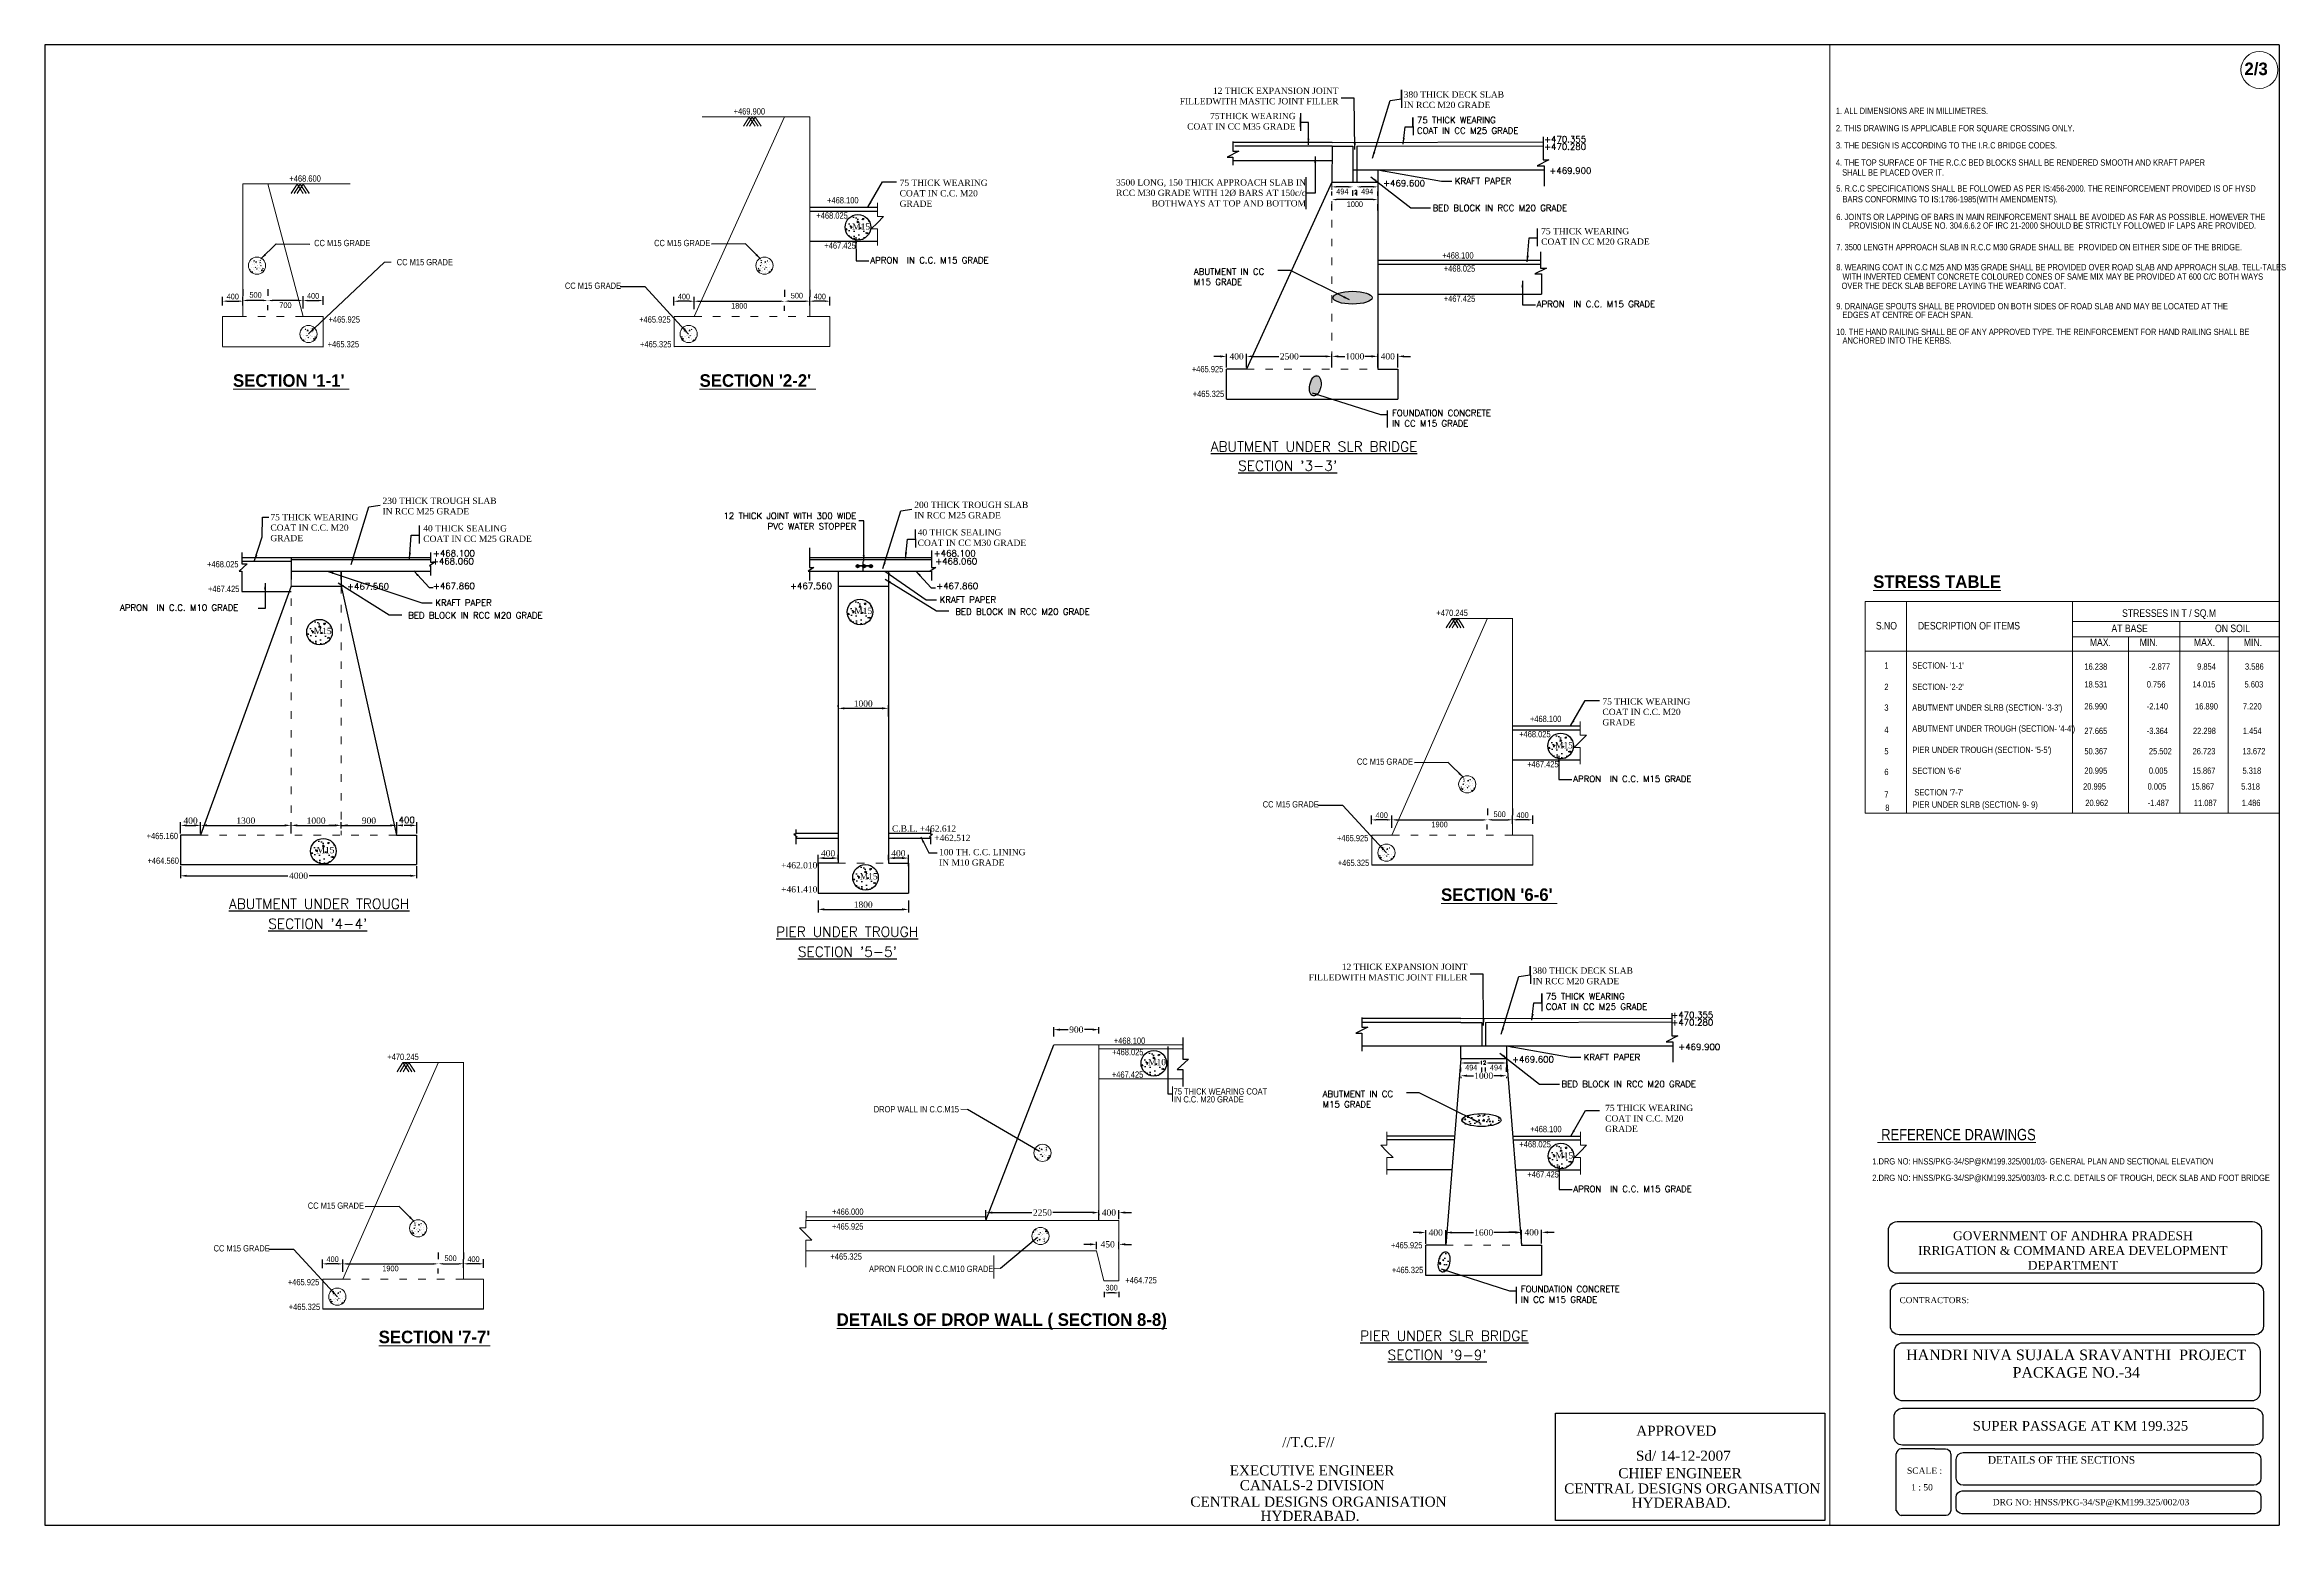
# Model space of a CAD drawing. Header units: millimetres. Extents: x 80 to 6605, y 46 to 2491.
# Drawn here: x 5551 to 6441, y 96 to 686 of the extents above; entities outside this region: 3.
import ezdxf
from ezdxf.enums import TextEntityAlignment as Align

# ---------------------------------------------------------------- set-up
doc = ezdxf.new("R2010")
doc.units = ezdxf.units.MM
doc.linetypes.add('ACAD_ISO03W100', pattern=[30, 12, -18])
for name, color, linetype in [('abutment', 2, 'Continuous'), ('MAIN', 7, 'Continuous'), ('SHEET', 3, 'Continuous'), ('STEEL', 5, 'Continuous'), ('TEXT_GENERAL', 4, 'Continuous')]:
    doc.layers.add(name, color=color, linetype=linetype)
doc.styles.add('ARIAL NARROW', font='ARIALN.TTF')
doc.styles.add('CITYBLUEPR', font='cityb___.ttf')
doc.styles.add('ROMANS', font='romans.shx', dxfattribs={"height": 2.5})
doc.styles.add('ROMANT', font='romant')
doc.styles.get("Standard").update_dxf_attribs({"font": 'times.ttf', "height": 2.5})
doc.styles.add('TIMES NEW ROMAN', font='times.ttf')
doc.styles.add('TNR_2.5', font='times.ttf', dxfattribs={"height": 2.5})
doc.dimstyles.new('ISO-25', dxfattribs={"dimtxt": 2.5, "dimasz": 2.5, "dimexe": 1.25, "dimexo": 0.625, "dimtad": 1, "dimlfac": 25, "dimtxsty": 'Standard', "dimcen": 2.5, "dimadec": 0, "dimazin": 0, "dimtfac": 1, "dimtmove": 0, "dimatfit": 3, "dimfxl": 1, "dimarcsym": 0})
doc.dimstyles.new('STANDARD$0', dxfattribs={"dimscale": 88.888889, "dimtxt": 0.02, "dimasz": 0.02, "dimexe": 0.1, "dimexo": 0.1, "dimgap": 0.09, "dimtad": 2, "dimtih": 1, "dimtoh": 1, "dimdec": 0, "dimzin": 1, "dimdsep": 46, "dimtxsty": 'Standard', "dimcen": 0.09, "dimadec": 0, "dimazin": 0, "dimtfac": 1, "dimtdec": 4, "dimtofl": 0, "dimtmove": 0, "dimatfit": 3, "dimfxl": 1, "dimtolj": 1, "dimtzin": 1, "dimarcsym": 0})
doc.dimstyles.new('STANDARD$7', dxfattribs={"dimtxt": 2, "dimasz": 2, "dimexe": 1.25, "dimexo": 0.625, "dimtad": 1, "dimdec": 0, "dimlfac": 0.5, "dimdsep": 46, "dimtxsty": 'Standard', "dimcen": 2.5, "dimadec": 0, "dimazin": 0, "dimtfac": 1, "dimtdec": 0, "dimtmove": 0, "dimatfit": 3, "dimfxl": 1, "dimtolj": 1, "dimtzin": 0, "dimarcsym": 0})
doc.dimstyles.new('STYLE_ESH', dxfattribs={"dimtxt": 2.5, "dimasz": 2.5, "dimexe": 1, "dimexo": 0.625, "dimtad": 0, "dimtih": 1, "dimtoh": 1, "dimdec": 0, "dimlfac": 100, "dimzin": 9, "dimdsep": 46, "dimtxsty": 'TNR_2.5', "dimcen": 2.5, "dimadec": 0, "dimazin": 2, "dimtfac": 1, "dimtdec": 0, "dimtofl": 0, "dimtmove": 2, "dimatfit": 3, "dimfxl": 1, "dimarcsym": 0})

msp = doc.modelspace()

# ---------------------------------------------------------------- texts
at = {"color": 0}
for s, height, style, p in [('+470.355', 2.5, 'ROMANS', (6148.00177, 646.72837)), ('+470.280', 2.5, 'ROMANS', (6148.00177, 643.75283)), ('+469.900', 2.5, 'ROMANS', (6150.10951, 634.18118)), ('+469.600', 2.5, 'ROMANS', (6083.87623, 629.2239)), ('APRON  IN C.C. M15 GRADE', 2.5, 'ROMANS', (5879.64041, 598.52777)), ('APRON  IN C.C. M15 GRADE', 2.5, 'ROMANS', (6145.05645, 581.02633)), ('%%UABUTMENT UNDER SLR BRIDGE', 4, 'ROMANT', (6015.21589, 523.49202)), ("%%USECTION '3-3'", 4, 'ROMANT', (6026.15401, 515.88798)), ('+468.060', 2.5, 'ROMANS', (5705.02933, 478.58212)), ('+468.100', 2.5, 'ROMANS', (5705.43439, 481.75438)), ('+468.100', 2.5, 'ROMANS', (5904.90325, 481.75438)), ('+468.060', 2.5, 'ROMANS', (5905.48319, 478.58212)), ('+467.560', 2.5, 'ROMANS', (5671.24025, 468.52725)), ('+467.860', 2.5, 'ROMANS', (5705.43439, 468.7378)), ('+467.560', 2.5, 'ROMANS', (5847.6835, 468.7378)), ('+467.860', 2.5, 'ROMANS', (5905.88825, 468.7378)), ('APRON  IN C.C. M10 GRADE', 2.5, 'ROMANS', (5580.80404, 460.10369)), ('APRON  IN C.C. M15 GRADE', 2.5, 'ROMANS', (6159.55196, 391.86886)), ('%%UABUTMENT UNDER TROUGH', 4, 'ROMANT', (5624.2173, 341.29879)), ("%%USECTION '4-4'", 4, 'ROMANT', (5639.87217, 333.34483)), ('%%UPIER UNDER TROUGH', 4, 'ROMANT', (5842.11919, 330.17396)), ("%%USECTION '5-5'", 4, 'ROMANT', (5850.82161, 322.22)), ('+470.355', 2.5, 'ROMANS', (6198.65997, 297.78872)), ('+470.280', 2.5, 'ROMANS', (6198.65997, 294.81317)), ('+469.900', 2.5, 'ROMANS', (6201.42663, 285.07273)), ('+469.600', 2.5, 'ROMANS', (6135.19336, 280.11545)), ('APRON  IN C.C. M15 GRADE', 2.5, 'ROMANS', (6159.65041, 228.43671)), ('%%UPIER UNDER SLR BRIDGE', 4, 'ROMANT', (6074.75647, 169.16006)), ("%%USECTION '9-9'", 4, 'ROMANT', (6085.69459, 161.55601))]:
    msp.add_text(s, height=height, dxfattribs=dict(at, style=style)).set_placement(p)
for s, p in [('APPROVED', (6184.6904, 131.36272)), ('//T.C.F//', (6043.71082, 126.85611)), ('Sd/ 14-12-2007', (6184.56491, 121.39975)), ('EXECUTIVE ENGINEER', (6022.78403, 115.55142)), ('CHIEF ENGINEER', (6177.55847, 114.45653)), ('CENTRAL DESIGNS ORGANISATION', (6007.11087, 103.09995)), ('CANALS-2 DIVISION', (6026.81064, 109.67117)), ('CENTRAL DESIGNS ORGANISATION', (6156.00026, 108.34954)), ('HYDERABAD.', (6035.05797, 97.44128)), ('HYDERABAD.', (6182.86327, 102.69088))]:
    msp.add_text(s, height=4).set_placement(p)
for s, height, p in [('SUPER PASSAGE AT KM 199.325', 3.85, (6318.71768, 133.39914)), ('1 : 50', 2.5, (6294.22115, 109.5727)), ('DRG NO: HNSS/PKG-34/SP@KM199.325/002/03', 2.5, (6326.69206, 103.66225))]:
    msp.add_text(s, height=height, dxfattribs=at).set_placement(p)
at = {"insert": (4393.83152, 1148.99127), "char_height": 2.5, "attachment_point": 1}
msp.add_mtext('\\A1;', dxfattribs=at)
at = {"color": 0, "char_height": 2.5}
for s, insert, width, attachment_point, style in [('{\\fTimes New Roman|b0|i0|c0|p18;12 THICK EXPANSION JOINT FILLEDWITH MASTIC JOINT FILLER}', (6066.13138, 668.56217), 70.7124, 3, 'ROMANS'), ('75THICK WEARING COAT IN CC M35 GRADE', (6049.03298, 658.4921), 43.1056637, 3, 'TIMES NEW ROMAN'), ('75 THICK WEARING COAT IN C.C. M20 GRADE', (5891.31452, 631.87418), 42.7777778, 1, 'TNR_2.5'), ('3500 LONG, 150 THICK APPROACH SLAB IN RCC M30 GRADE WITH 12%%C BARS AT 150c/c BOTHWAYS AT TOP AND BOTTOM', (6053.15872, 632.02754), 77.5949564, 3, 'TIMES NEW ROMAN'), ('{\\Fsimplex.shx|c0;KRAFT PAPER}', (6112.46554, 630.07836), 160.8961, 7, 'ROMANS'), ('{\\Fsimplex.shx;BED BLOCK} {\\Fsimplex.shx;IN RCC M20} {\\Fsimplex.shx;GRADE}', (6103.58894, 619.34307), 160.8961, 7, 'ROMANS'), ('75 THICK WEARING COAT IN C.C. M20 GRADE', (5640.70525, 498.64612), 42.7777778, 1, 'TNR_2.5'), ('{\\Fsimplex.shx|c0;12\\Fsimplex.shx|c1; THICK JOINT WITH 300 WIDE PVC WATER STOPPER}', (5874.08058, 499.17142), 57.4179079, 3, 'ROMANS'), ('{\\Fsimplex.shx|c0;KRAFT PAPER}', (5706.38696, 462.05441), 160.8961, 7, 'ROMANS'), ('{\\Fsimplex.shx|c0;KRAFT PAPER}', (5907.24989, 463.27811), 160.8961, 7, 'ROMANS'), ('75 THICK WEARING COAT IN C.C. M20 GRADE', (6171.22607, 425.21527), 42.7777778, 1, 'TNR_2.5'), ('{\\fTimes New Roman|b0|i0|c0|p18;12 THICK EXPANSION JOINT FILLEDWITH MASTIC JOINT FILLER}', (6117.4485, 319.45372), 70.7124, 3, 'ROMANS'), ('{\\Fsimplex.shx|c0;KRAFT PAPER}', (6163.78266, 280.96991), 160.8961, 7, 'ROMANS'), ('{\\Fsimplex.shx;BED BLOCK} {\\Fsimplex.shx;IN RCC M20} {\\Fsimplex.shx;GRADE}', (6154.90606, 270.23461), 160.8961, 7, 'ROMANS'), ('75 THICK WEARING COAT IN C.C. M20 GRADE', (6172.30675, 263.23831), 42.7777778, 1, 'TNR_2.5')]:
    msp.add_mtext(s, dxfattribs=dict(at, insert=insert, width=width, attachment_point=attachment_point, style=style))
for s, insert, attachment_point, style in [('380 THICK DECK SLAB\\PIN RCC M20 GRADE', (6092.08181, 667.0717), 1, 'TIMES NEW ROMAN'), ('{\\Fsimplex.shx|c0;75 \\Fsimplex.shx|c1;THICK \\Fsimplex.shx|c0;WEAR\\Fsimplex.shx|c1;ING\\PCOAT IN CC M\\Fsimplex.shx|c0;25\\Fsimplex.shx|c1; GRADE}', (6097.36922, 656.85034), 1, 'ROMANS'), ('{\\Fsimplex.shx|c1;FOUNDATION CONCRETE\\PIN CC M1\\Fsimplex.shx|c0;5\\Fsimplex.shx|c1; GRADE}', (6087.4047, 540.14673), 1, 'ROMANS'), ('{\\fTimes New Roman|b0|i0|c0|p18;230 THICK TROUGH SLAB\\PIN RCC M25 GRADE}', (5685.36204, 505.1623), 1, 'ROMANS'), ('{\\fTimes New Roman|b0|i0|c0|p18;40 THICK SEALING\\PCOAT IN CC M25 GRADE}', (5701.58715, 494.19391), 1, 'ROMANS'), ('{\\Fsimplex.shx;BED BLOCK} {\\Fsimplex.shx;IN RCC M20} {\\Fsimplex.shx;GRADE}', (5695.57597, 456.99357), 7, 'ROMANS'), ('{\\Fsimplex.shx;BED BLOCK} {\\Fsimplex.shx;IN RCC M20} {\\Fsimplex.shx;GRADE}', (5913.47786, 458.47421), 7, 'ROMANS'), ('380 THICK DECK SLAB\\PIN RCC M20 GRADE', (6143.39893, 317.96325), 1, 'TIMES NEW ROMAN'), ('{\\Fsimplex.shx|c0;75 \\Fsimplex.shx|c1;THICK \\Fsimplex.shx|c0;WEAR\\Fsimplex.shx|c1;ING\\PCOAT IN CC M\\Fsimplex.shx|c0;25\\Fsimplex.shx|c1; GRADE}', (6148.68634, 307.74189), 1, 'ROMANS'), ('{\\Fsimplex.shx|c1;FOUNDATION CONCRETE\\PIN CC M1\\Fsimplex.shx|c0;5\\Fsimplex.shx|c1; GRADE}', (6138.72183, 191.03827), 1, 'ROMANS')]:
    msp.add_mtext(s, dxfattribs=dict(at, insert=insert, attachment_point=attachment_point, style=style))
at = {"color": 0}
for s, insert, char_height, width, attachment_point in [(' M15', (5879.55096, 614.42877), 2.5, 33.227, 3), (' M15', (5880.39374, 461.31375), 2.5, 33.227, 3), (' M15', (5665.11312, 453.29415), 2.5, 33.227, 3), (' M15', (6159.46251, 407.76986), 2.5, 33.227, 3), ('C.B.L. +462.612', (5888.28244, 374.56239), 2.5, 26.0851, 1), (' M15', (5666.20623, 365.98899), 2.5, 33.227, 3), (' +462.512', (5904.17153, 370.81561), 2.5, 26.0851, 1), ('100 TH. C.C. LINING IN M10 GRADE', (5907.04199, 365.18075), 2.5, 35, 1), ('+462.010', (5844.14484, 359.93533), 2.5, 26.0851, 1), ('+461.410', (5844.14484, 350.35058), 2.5, 26.0851, 1), (' M15', (5882.57994, 355.54542), 2.5, 33.227, 3), (' M10', (5997.41454, 281.50032), 2.5, 33.227, 3), (' M15', (6159.56096, 244.33771), 2.5, 33.227, 3), ('HANDRI NIVA SUJALA SRAVANTHI  PROJECT\\PPACKAGE NO.-34', (6359.9605, 165.70124), 4.2, 151.5, 2), ('SCALE :', (6292.53935, 118.697), 2.5, 25.272, 1)]:
    msp.add_mtext(s, dxfattribs=dict(at, insert=insert, char_height=char_height, width=width, attachment_point=attachment_point))
at = {"color": 0, "char_height": 2.5, "attachment_point": 1}
for s, insert in [('75 THICK WEARING\\PCOAT IN CC M20 GRADE', (6146.8268, 612.60735)), ('200 THICK TROUGH SLAB\\PIN RCC M25 GRADE', (5897.14418, 503.5623)), ('40 THICK SEALING\\PCOAT IN CC M30 GRADE', (5898.49446, 492.59391))]:
    msp.add_mtext(s, dxfattribs=dict(at, insert=insert))
at = {"color": 0, "ltscale": 6, "insert": (5695.00091, 376.75969), "char_height": 2.5, "attachment_point": 5, "style": 'ROMANS'}
msp.add_mtext('400', dxfattribs=at)
at = {"layer": 'abutment', "color": 0, "lineweight": 5, "style": 'ARIAL NARROW'}
for s, p in [('2. THIS DRAWING IS APPLICABLE FOR SQUARE CROSSING ONLY.', (6264.21886, 651.16668)), ('3. THE DESIGN IS ACCORDING TO THE I.R.C BRIDGE CODES.', (6264.21886, 644.30953)), ('4. THE TOP SURFACE OF THE R.C.C BED BLOCKS SHALL BE RENDERED SMOOTH AND KRAFT PAPER', (6264.21886, 637.45239)), ('   SHALL BE PLACED OVER IT.', (6264.21886, 633.51915)), ('5. R.C.C SPECIFICATIONS SHALL BE FOLLOWED AS PER IS:456-2000. THE REINFORCEMENT PROVIDED IS OF HYSD', (6264.35874, 627.12261)), ('   BARS CONFORMING TO IS:1786-1985(WITH AMENDMENTS).', (6264.35874, 622.84571)), ('6. JOINTS OR LAPPING OF BARS IN MAIN REINFORCEMENT SHALL BE AVOIDED AS FAR AS POSSIBLE. HOWEVER THE ', (6264.35874, 615.76986)), ('PROVISION IN CLAUSE NO. 304.6.6.2 OF IRC 21-2000 SHOULD BE STRICTLY FOLLOWED IF LAPS ARE PROVIDED.', (6269.46907, 612.34129)), ('7. 3500 LENGTH APPROACH SLAB IN R.C.C M30 GRADE SHALL BE  PROVIDED ON EITHER SIDE OF THE BRIDGE.', (6264.35874, 603.73452)), ('8. WEARING COAT IN C.C M25 AND M35 GRADE SHALL BE PROVIDED OVER ROAD SLAB AND APPROACH SLAB. TELL-TALES ', (6264.35874, 595.7556)), ('    OVER THE DECK SLAB BEFORE LAYING THE WEARING COAT.', (6263.15646, 588.35322)), ('   WITH INVERTED CEMENT CONCRETE COLOURED CONES OF SAME MIX MAY BE PROVIDED AT 600 C/C BOTH WAYS', (6264.35874, 592.02207)), ('9. DRAINAGE SPOUTS SHALL BE PROVIDED ON BOTH SIDES OF ROAD SLAB AND MAY BE LOCATED AT THE ', (6264.35874, 580.20226)), ('   EDGES AT CENTRE OF EACH SPAN.', (6264.35874, 576.77369)), ('10. THE HAND RAILING SHALL BE OF ANY APPROVED TYPE. THE REINFORCEMENT FOR HAND RAILING SHALL BE', (6264.35874, 569.96204)), ('   ANCHORED INTO THE KERBS.', (6264.35874, 566.53347))]:
    msp.add_text(s, height=2.5, dxfattribs=at).set_placement(p)
at = {"layer": 'MAIN', "color": 0, "linetype": 'Continuous', "lineweight": 9, "style": 'ARIAL NARROW'}
msp.add_text('1. ALL DIMENSIONS ARE IN MILLIMETRES.', height=2.5, dxfattribs=at).set_placement((6264.21886, 658.02382))
at = {"layer": 'MAIN', "color": 0, "lineweight": 9, "style": 'ARIAL NARROW'}
for s, height, p in [('S.NO', 3, (6280.1384, 452.64159)), ('DESCRIPTION OF ITEMS', 3, (6296.86773, 452.64159)), ('         AT BASE                            ON SOIL', 3, (6365.35131, 451.58312)), ('       STRESSES IN T / SQ.M', 3, (6371.5101, 457.66931)), ('MAX.            MIN.               MAX.            MIN.', 3, (6365.35131, 446.02616)), ('1', 2.5, (6283.51446, 437.03964)), ("SECTION- '1-1'", 2.5, (6294.62571, 437.03964)), ('16.238                    -2.877             9.854              3.586', 2.5, (6363.17811, 436.61406)), ('2', 2.5, (6283.51446, 428.50475)), ("SECTION- '2-2'", 2.5, (6294.62571, 428.50475)), ('18.531                   0.756             14.015              5.603', 2.5, (6363.17811, 429.52537)), ('3', 2.5, (6283.51446, 420.25133)), ("ABUTMENT UNDER SLRB (SECTION- '3-3')", 2.5, (6294.62571, 420.25133)), ('26.990                   -2.140             16.890            7.220', 2.5, (6363.17811, 420.76084)), ('4', 2.5, (6283.51446, 411.40719)), ("ABUTMENT UNDER TROUGH (SECTION- '4-4')", 2.5, (6294.62571, 411.91843)), ('27.665                   -3.364            22.298             1.454', 2.5, (6363.17811, 410.98161)), ('5', 2.5, (6283.51446, 402.8723)), ("PIER UNDER TROUGH (SECTION- '5-5')", 2.5, (6294.62571, 403.41888)), ('50.367                    25.502          26.723             13.672', 2.5, (6363.17811, 402.88747)), ('6', 2.5, (6283.51446, 394.61887)), ("SECTION '6-6' ", 2.5, (6294.62571, 395.03676)), ('20.995                    0.005            15.867             5.318', 2.5, (6363.17811, 395.12839)), ('7', 2.5, (6283.51446, 385.60517)), ('8', 2.5, (6283.88999, 380.35192)), ('PIER UNDER SLRB (SECTION- 9- 9)', 2.5, (6294.62571, 381.60246)), (" SECTION '7-7' ", 2.5, (6294.62571, 386.50187)), ('20.995                    0.005            15.867             5.318', 2.5, (6362.66724, 388.83246)), ('20.962                   -1.487            11.087            1.486', 2.5, (6363.55365, 382.27815))]:
    msp.add_text(s, height=height, dxfattribs=at).set_placement(p)
at = {"layer": 'MAIN', "color": 0, "lineweight": 5, "style": 'ARIAL NARROW'}
for s, height, p in [('%%U REFERENCE DRAWINGS', 4.5, (6280.81854, 249.11497)), ('1.DRG NO: HNSS/PKG-34/SP@KM199.325/001/03- GENERAL PLAN AND SECTIONAL ELEVATION', 2.5, (6278.70535, 239.45239)), ('2.DRG NO: HNSS/PKG-34/SP@KM199.325/003/03- R.C.C. DETAILS OF TROUGH, DECK SLAB AND FOOT BRIDGE', 2.5, (6278.70535, 232.87716))]:
    msp.add_text(s, height=height, dxfattribs=at).set_placement(p)
at = {"layer": 'SHEET', "color": 0}
for s, insert, char_height, width, attachment_point in [('GOVERNMENT OF ANDHRA PRADESH\\PIRRIGATION & COMMAND AREA DEVELOPMENT DEPARTMENT', (6358.59428, 205.15891), 3.53871, 136.012937, 5), ('CONTRACTORS:', (6289.5977, 185.37178), 2.4063228, 35.8252135, 4), ('\\pt108.285; DETAILS OF THE SECTIONS', (6323.60234, 123.22864), 3.0079035, 114.3593115, 1)]:
    msp.add_mtext(s, dxfattribs=dict(at, insert=insert, char_height=char_height, width=width, attachment_point=attachment_point))
at = {"layer": 'TEXT_GENERAL', "color": 0, "lineweight": 5, "style": 'ARIAL NARROW'}
msp.add_text('+458.705', height=0.25, dxfattribs=at).set_placement((6604.10728, 2491.0006), align=Align.MIDDLE)
at = {"layer": 'TEXT_GENERAL', "color": 0, "lineweight": 9}
for s, height, style, p in [('2/3', 5, 'CITYBLUEPR', (6426.92563, 673.53292)), ('+469.900', 2.5, 'ARIAL NARROW', (5825.20274, 657.83711)), ('+468.600', 2.5, 'ARIAL NARROW', (5648.29171, 631.08711)), ('+468.100', 2.5, 'ARIAL NARROW', (5862.44068, 622.41796)), ('12', 1.5, 'ROMANS', (6071.10635, 626.16098)), ('+468.025', 2.5, 'ARIAL NARROW', (5858.16472, 616.35333)), ('CC M15 GRADE', 2.5, 'ARIAL NARROW', (5658.12901, 605.38136)), ('CC M15 GRADE', 2.5, 'ARIAL NARROW', (5793.5312, 605.38136)), ('+467.425', 2.5, 'ARIAL NARROW', (5861.34219, 604.35925)), ('CC M15 GRADE', 2.5, 'ARIAL NARROW', (5691.03766, 597.75811)), ('+468.100', 2.5, 'ARIAL NARROW', (6107.40321, 600.45503)), ('+468.025', 2.5, 'ARIAL NARROW', (6108.05576, 595.20181)), ('CC M15 GRADE', 2.5, 'ARIAL NARROW', (5758.00874, 588.37206)), ('+467.425', 2.5, 'ARIAL NARROW', (6108.05576, 583.20772)), ('+465.925', 2.5, 'ARIAL NARROW', (5663.87405, 574.92179)), ('+465.925', 2.5, 'ARIAL NARROW', (5787.57906, 574.91574)), ('+465.325', 2.5, 'ARIAL NARROW', (5663.52189, 565.06821)), ('+465.325', 2.5, 'ARIAL NARROW', (5787.93122, 565.06217)), ("%%USECTION '1-1' ", 5, 'CITYBLUEPR', (5625.81609, 549.33841)), ("%%USECTION '2-2' ", 5, 'CITYBLUEPR', (5811.64814, 549.33841)), ('+465.925', 2.5, 'ARIAL NARROW', (6007.71216, 555.13219)), ('+465.325', 2.5, 'ARIAL NARROW', (6008.06432, 545.27862)), ('+468.025', 2.5, 'ARIAL NARROW', (5615.49064, 477.42114)), ('%%USTRESS TABLE', 5, 'CITYBLUEPR', (6279.06157, 469.19736)), ('+467.425', 2.5, 'ARIAL NARROW', (5615.8428, 467.56757)), ('+470.245', 2.5, 'ARIAL NARROW', (6105.11314, 458.02276)), ('+468.025', 2.5, 'ARIAL NARROW', (6138.07627, 409.69442)), ('+468.100', 2.5, 'ARIAL NARROW', (6142.35223, 415.75904)), ('CC M15 GRADE', 2.5, 'ARIAL NARROW', (6073.44275, 398.72245)), ('+467.425', 2.5, 'ARIAL NARROW', (6141.25374, 397.70033)), ('CC M15 GRADE', 2.5, 'ARIAL NARROW', (6035.92029, 381.71315)), ('+465.160', 2.5, 'ARIAL NARROW', (5591.41206, 369.10398)), ('+465.925', 2.5, 'ARIAL NARROW', (6065.49061, 368.25683)), ('+464.560', 2.5, 'ARIAL NARROW', (5591.76422, 359.25041)), ('+465.325', 2.5, 'ARIAL NARROW', (6065.84277, 358.40326)), ("%%USECTION '6-6' ", 5, 'CITYBLUEPR', (6106.94845, 344.45871)), ('+468.100', 2.5, 'ARIAL NARROW', (5976.62993, 287.52974)), ('+470.245', 2.5, 'ARIAL NARROW', (5687.27806, 281.1029)), ('12', 1.5, 'ROMANS', (6122.35597, 279.26825)), ('DROP WALL IN C.C.M15', 2.5, 'ARIAL NARROW', (5881.00719, 260.20731)), ('+468.100', 2.5, 'ARIAL NARROW', (6142.45068, 252.32689)), ('+468.025', 2.5, 'ARIAL NARROW', (6138.17472, 246.26227)), ('+467.425', 2.5, 'ARIAL NARROW', (6141.35219, 234.26818)), ('CC M15 GRADE', 2.5, 'ARIAL NARROW', (5655.60766, 221.80259)), ('+465.925', 2.5, 'ARIAL NARROW', (5864.39255, 213.52006)), ('+466.000', 2.5, 'ARIAL NARROW', (5864.41472, 219.4025)), ('CC M15 GRADE', 2.5, 'ARIAL NARROW', (5618.08521, 204.79329)), ('+465.925', 2.5, 'ARIAL NARROW', (6087.02929, 206.02264)), ('+465.325', 2.5, 'ARIAL NARROW', (5863.77192, 201.53546)), ('APRON FLOOR IN C.C.M10 GRADE', 2.5, 'ARIAL NARROW', (5879.11726, 196.61499)), ('+465.325', 2.5, 'ARIAL NARROW', (6087.38145, 196.16907)), ('+465.925', 2.5, 'ARIAL NARROW', (5647.65553, 191.33697)), ('+465.325', 2.5, 'ARIAL NARROW', (5648.00768, 181.4834)), ('%%UDETAILS OF DROP WALL ( SECTION 8-8)', 5, 'CITYBLUEPR', (5866.25482, 175.15584)), ("%%USECTION '7-7'", 5, 'CITYBLUEPR', (5683.84326, 168.23327))]:
    msp.add_text(s, height=height, dxfattribs=dict(at, style=style)).set_placement(p)
at = {"layer": 'TEXT_GENERAL', "color": 0, "lineweight": 5, "style": 'ARIAL NARROW'}
for s, p in [('+468.025', (5975.9254, 285.5017)), ('+467.425', (5975.85719, 276.52961)), ('75 THICK WEARING COAT', (6000.46483, 269.81818)), ('IN C.C. M20 GRADE', (6000.52358, 266.66815)), ('+464.725', (5981.23842, 194.58364))]:
    msp.add_text(s, height=2.5, dxfattribs=at).set_placement(p, align=Align.TOP_LEFT)
at = {"layer": 'TEXT_GENERAL', "color": 0, "lineweight": 9, "char_height": 2.5, "attachment_point": 1, "style": 'ROMANS'}
for insert in [(6008.46622, 596.51358), (6059.78335, 268.83295)]:
    msp.add_mtext('{\\Fsimplex.shx;ABUTMENT IN CC\\PM1}5{\\Fsimplex.shx; GRADE}', dxfattribs=dict(at, insert=insert))

# ---------------------------------------------------------------- blocks, each defined once
blk = doc.blocks.new('*D95')
at = {"layer": 'Defpoints', "color": 0, "transparency": 16777216}
for p in [(5972.72, 193.1), (5972.72, 188.29), (5978.68, 193.1)]:
    blk.add_point(p, dxfattribs=at)
at = {"layer": 'TEXT_GENERAL', "color": 0, "lineweight": -2, "transparency": 16777216}
for p, q in [((5972.72, 188.65), (5972.72, 186.52)), ((5976.91, 188.29), (5974.5, 188.29)), ((5978.68, 188.65), (5978.68, 186.52))]:
    blk.add_line(p, q, dxfattribs=at)
at = {"layer": 'TEXT_GENERAL', "color": 0, "transparency": 16777216}
for points in [[(5974.5, 188.59), (5974.5, 188), (5972.72, 188.29)], [(5976.91, 188.59), (5976.91, 188), (5978.68, 188.29)]]:
    blk.add_solid(points, dxfattribs=at)
at = {"layer": 'TEXT_GENERAL', "color": 0, "lineweight": 9, "transparency": 16777216, "insert": (5975.77, 190.35), "char_height": 2.222, "attachment_point": 5, "style": 'ARIAL NARROW'}
blk.add_mtext('\\A1;300', dxfattribs=at)
blk = doc.blocks.new('*D96')
at = {"color": 0, "lineweight": -2, "transparency": 16777216}
for p, q in [((5967.18, 207.63), (5964.68, 207.63)), ((5969.68, 205.72), (5969.68, 208.63)), ((5978.68, 205.72), (5978.68, 208.63)), ((5981.18, 207.63), (5983.68, 207.63))]:
    blk.add_line(p, q, dxfattribs=at)
at = {"color": 0, "transparency": 16777216}
for points in [[(5967.18, 208.05), (5967.18, 207.21), (5969.68, 207.63)], [(5981.18, 208.05), (5981.18, 207.21), (5978.68, 207.63)]]:
    blk.add_solid(points, dxfattribs=at)
at = {"layer": 'Defpoints', "color": 0, "transparency": 16777216}
for p in [(5969.68, 205.1), (5978.68, 207.63), (5978.68, 205.1)]:
    blk.add_point(p, dxfattribs=at)
at = {"color": 0, "transparency": 16777216, "insert": (5974.18, 207.63), "char_height": 2.5, "attachment_point": 5, "style": 'TNR_2.5'}
blk.add_mtext('450', dxfattribs=at)
blk = doc.blocks.new('*D97')
at = {"color": 0, "lineweight": -2, "transparency": 16777216}
for p, q in [((5968.18, 220.29), (5965.68, 220.29)), ((5970.68, 219.78), (5970.68, 219.29)), ((5978.68, 217.72), (5978.68, 221.29)), ((5981.18, 220.29), (5983.68, 220.29))]:
    blk.add_line(p, q, dxfattribs=at)
at = {"color": 0, "transparency": 16777216}
for points in [[(5968.18, 220.71), (5968.18, 219.87), (5970.68, 220.29)], [(5981.18, 220.71), (5981.18, 219.87), (5978.68, 220.29)]]:
    blk.add_solid(points, dxfattribs=at)
at = {"layer": 'Defpoints', "color": 0, "transparency": 16777216}
for p in [(5970.68, 220.4), (5978.68, 220.29), (5978.68, 217.1)]:
    blk.add_point(p, dxfattribs=at)
at = {"color": 0, "transparency": 16777216, "insert": (5974.68, 220.29), "char_height": 2.5, "attachment_point": 5, "style": 'TNR_2.5'}
blk.add_mtext('400', dxfattribs=at)
blk = doc.blocks.new('*D98')
at = {"color": 0, "lineweight": -2, "transparency": 16777216}
for p, q in [((5925.68, 217.72), (5925.68, 221.28)), ((5928.18, 220.28), (5943.97, 220.28)), ((5968.18, 220.28), (5952.4, 220.28)), ((5970.68, 217.29), (5970.68, 221.28))]:
    blk.add_line(p, q, dxfattribs=at)
at = {"color": 0, "transparency": 16777216}
for points in [[(5928.18, 220.69), (5928.18, 219.86), (5925.68, 220.28)], [(5968.18, 220.69), (5968.18, 219.86), (5970.68, 220.28)]]:
    blk.add_solid(points, dxfattribs=at)
at = {"layer": 'Defpoints', "color": 0, "transparency": 16777216}
for p in [(5925.68, 217.1), (5970.68, 220.28), (5970.68, 216.67)]:
    blk.add_point(p, dxfattribs=at)
at = {"color": 0, "transparency": 16777216, "insert": (5948.18, 220.28), "char_height": 2.5, "attachment_point": 5, "style": 'TNR_2.5'}
blk.add_mtext('2250', dxfattribs=at)
blk = doc.blocks.new('*D99')
at = {"color": 0, "lineweight": -2, "ltscale": 6, "transparency": 16777216}
for p, q in [((5604.92, 371.35), (5604.92, 375.82)), ((5607.42, 374.57), (5610.42, 374.57)), ((5612.92, 371.35), (5612.92, 375.82))]:
    blk.add_line(p, q, dxfattribs=at)
at = {"color": 0, "ltscale": 6, "transparency": 16777216}
for points in [[(5607.42, 374.99), (5607.42, 374.15), (5604.92, 374.57)], [(5610.42, 374.99), (5610.42, 374.15), (5612.92, 374.57)]]:
    blk.add_solid(points, dxfattribs=at)
at = {"layer": 'Defpoints', "color": 0, "ltscale": 6, "transparency": 16777216}
for p in [(5612.92, 374.57), (5604.92, 370.73), (5612.92, 370.73)]:
    blk.add_point(p, dxfattribs=at)
at = {"color": 0, "ltscale": 6, "transparency": 16777216, "insert": (5608.92, 376.47), "char_height": 2.5, "attachment_point": 5}
blk.add_mtext('400', dxfattribs=at)
blk = doc.blocks.new('*D100')
at = {"color": 0, "lineweight": -2, "ltscale": 6, "transparency": 16777216}
for p, q in [((5612.92, 371.35), (5612.92, 375.82)), ((5615.42, 374.57), (5646.42, 374.57)), ((5648.92, 373.27), (5648.92, 375.82))]:
    blk.add_line(p, q, dxfattribs=at)
at = {"color": 0, "ltscale": 6, "transparency": 16777216}
for points in [[(5615.42, 374.99), (5615.42, 374.15), (5612.92, 374.57)], [(5646.42, 374.99), (5646.42, 374.15), (5648.92, 374.57)]]:
    blk.add_solid(points, dxfattribs=at)
at = {"layer": 'Defpoints', "color": 0, "ltscale": 6, "transparency": 16777216}
for p in [(5648.92, 374.57), (5612.92, 370.73), (5648.92, 372.65)]:
    blk.add_point(p, dxfattribs=at)
at = {"color": 0, "ltscale": 6, "transparency": 16777216, "insert": (5630.92, 376.47), "char_height": 2.5, "attachment_point": 5}
blk.add_mtext('1300', dxfattribs=at)
blk = doc.blocks.new('*D101')
at = {"color": 0, "lineweight": -2, "ltscale": 6, "transparency": 16777216}
for p, q in [((5668.92, 375.07), (5668.92, 375.82)), ((5671.42, 374.57), (5688.5, 374.57)), ((5691, 375.19), (5691, 375.82))]:
    blk.add_line(p, q, dxfattribs=at)
at = {"color": 0, "ltscale": 6, "transparency": 16777216}
for points in [[(5671.42, 374.99), (5671.42, 374.15), (5668.92, 374.57)], [(5688.5, 374.99), (5688.5, 374.15), (5691, 374.57)]]:
    blk.add_solid(points, dxfattribs=at)
at = {"layer": 'Defpoints', "color": 0, "ltscale": 6, "transparency": 16777216}
for p in [(5668.92, 374.45), (5691, 374.57), (5691, 374.57)]:
    blk.add_point(p, dxfattribs=at)
at = {"color": 0, "ltscale": 6, "transparency": 16777216, "insert": (5679.96, 376.47), "char_height": 2.5, "attachment_point": 5}
blk.add_mtext('900', dxfattribs=at)
blk = doc.blocks.new('*D105')
at = {"layer": 'Defpoints', "color": 0, "transparency": 16777216}
for p in [(5629.69, 583.74), (5629.69, 583.74), (5639.69, 583.74)]:
    blk.add_point(p, dxfattribs=at)
at = {"layer": 'TEXT_GENERAL', "color": 0, "lineweight": -2, "transparency": 16777216}
for p, q in [((5629.69, 588.19), (5629.69, 585.52)), ((5639.69, 588.19), (5639.69, 585.52)), ((5637.92, 583.74), (5631.47, 583.74))]:
    blk.add_line(p, q, dxfattribs=at)
at = {"layer": 'TEXT_GENERAL', "color": 0, "transparency": 16777216}
for points in [[(5631.47, 584.04), (5631.47, 583.44), (5629.69, 583.74)], [(5637.92, 584.04), (5637.92, 583.44), (5639.69, 583.74)]]:
    blk.add_solid(points, dxfattribs=at)
at = {"layer": 'TEXT_GENERAL', "color": 0, "lineweight": 9, "transparency": 16777216, "insert": (5634.79, 585.92), "char_height": 2.222, "attachment_point": 5, "style": 'ARIAL NARROW'}
blk.add_mtext('\\A1;500', dxfattribs=at)
blk = doc.blocks.new('*D103')
at = {"layer": 'Defpoints', "color": 0, "transparency": 16777216}
for p in [(5661.74, 583.71), (5653.7, 577.6), (5661.74, 577.6)]:
    blk.add_point(p, dxfattribs=at)
at = {"layer": 'TEXT_GENERAL', "color": 0, "lineweight": -2, "transparency": 16777216}
for p, q in [((5653.7, 582.05), (5653.7, 585.49)), ((5655.47, 583.71), (5659.97, 583.71)), ((5661.74, 582.05), (5661.74, 585.49))]:
    blk.add_line(p, q, dxfattribs=at)
at = {"layer": 'TEXT_GENERAL', "color": 0, "transparency": 16777216}
for points in [[(5655.47, 584.01), (5655.47, 583.41), (5653.7, 583.71)], [(5659.97, 584.01), (5659.97, 583.41), (5661.74, 583.71)]]:
    blk.add_solid(points, dxfattribs=at)
at = {"layer": 'TEXT_GENERAL', "color": 0, "lineweight": 9, "transparency": 16777216, "insert": (5657.72, 585.56), "char_height": 2.222, "attachment_point": 5, "style": 'ARIAL NARROW'}
blk.add_mtext('\\A1;400', dxfattribs=at)
blk = doc.blocks.new('*D102')
at = {"layer": 'Defpoints', "color": 0, "transparency": 16777216}
for p in [(5639.71, 584.36), (5639.71, 583.71), (5653.7, 585.01)]:
    blk.add_point(p, dxfattribs=at)
at = {"layer": 'TEXT_GENERAL', "color": 0, "lineweight": -2, "transparency": 16777216}
for p, q in [((5639.71, 579.92), (5639.71, 581.93)), ((5651.92, 583.71), (5641.49, 583.71)), ((5653.7, 580.56), (5653.7, 581.93))]:
    blk.add_line(p, q, dxfattribs=at)
at = {"layer": 'TEXT_GENERAL', "color": 0, "transparency": 16777216}
for points in [[(5641.49, 584.01), (5641.49, 583.41), (5639.71, 583.71)], [(5651.92, 584.01), (5651.92, 583.41), (5653.7, 583.71)]]:
    blk.add_solid(points, dxfattribs=at)
at = {"layer": 'TEXT_GENERAL', "color": 0, "lineweight": 9, "transparency": 16777216, "insert": (5646.7, 581.87), "char_height": 2.222, "attachment_point": 5, "style": 'ARIAL NARROW'}
blk.add_mtext('\\A1;700', dxfattribs=at)
blk = doc.blocks.new('*D104')
at = {"layer": 'Defpoints', "color": 0, "transparency": 16777216}
for p in [(5629.74, 583.46), (5621.69, 577.35), (5629.74, 577.35)]:
    blk.add_point(p, dxfattribs=at)
at = {"layer": 'TEXT_GENERAL', "color": 0, "lineweight": -2, "transparency": 16777216}
for p, q in [((5621.69, 581.79), (5621.69, 585.23)), ((5623.47, 583.46), (5627.97, 583.46)), ((5629.74, 581.79), (5629.74, 585.23))]:
    blk.add_line(p, q, dxfattribs=at)
at = {"layer": 'TEXT_GENERAL', "color": 0, "transparency": 16777216}
for points in [[(5623.47, 583.75), (5623.47, 583.16), (5621.69, 583.46)], [(5627.97, 583.75), (5627.97, 583.16), (5629.74, 583.46)]]:
    blk.add_solid(points, dxfattribs=at)
at = {"layer": 'TEXT_GENERAL', "color": 0, "lineweight": 9, "transparency": 16777216, "insert": (5625.72, 585.3), "char_height": 2.222, "attachment_point": 5, "style": 'ARIAL NARROW'}
blk.add_mtext('\\A1;400', dxfattribs=at)
blk = doc.blocks.new('*D107')
at = {"layer": 'Defpoints', "color": 0, "transparency": 16777216}
for p in [(5801.39, 583.43), (5801.39, 577.32), (5809.44, 577.32)]:
    blk.add_point(p, dxfattribs=at)
at = {"layer": 'TEXT_GENERAL', "color": 0, "lineweight": -2, "transparency": 16777216}
for p, q in [((5801.39, 581.76), (5801.39, 585.2)), ((5807.66, 583.43), (5803.17, 583.43)), ((5809.44, 581.76), (5809.44, 585.2))]:
    blk.add_line(p, q, dxfattribs=at)
at = {"layer": 'TEXT_GENERAL', "color": 0, "transparency": 16777216}
for points in [[(5803.17, 583.72), (5803.17, 583.13), (5801.39, 583.43)], [(5807.66, 583.72), (5807.66, 583.13), (5809.44, 583.43)]]:
    blk.add_solid(points, dxfattribs=at)
at = {"layer": 'TEXT_GENERAL', "color": 0, "lineweight": 9, "transparency": 16777216, "insert": (5805.41, 585.27), "char_height": 2.222, "attachment_point": 5, "style": 'ARIAL NARROW'}
blk.add_mtext('\\A1;400', dxfattribs=at)
blk = doc.blocks.new('*D108')
at = {"layer": 'Defpoints', "color": 0, "transparency": 16777216}
for p in [(5809.44, 584.73), (5845.47, 584.09), (5845.47, 583.43)]:
    blk.add_point(p, dxfattribs=at)
at = {"layer": 'TEXT_GENERAL', "color": 0, "lineweight": -2, "transparency": 16777216}
for p, q in [((5809.44, 580.28), (5809.44, 581.65)), ((5811.22, 583.43), (5843.69, 583.43)), ((5845.47, 579.64), (5845.47, 581.65))]:
    blk.add_line(p, q, dxfattribs=at)
at = {"layer": 'TEXT_GENERAL', "color": 0, "transparency": 16777216}
for points in [[(5811.22, 583.72), (5811.22, 583.13), (5809.44, 583.43)], [(5843.69, 583.72), (5843.69, 583.13), (5845.47, 583.43)]]:
    blk.add_solid(points, dxfattribs=at)
at = {"layer": 'TEXT_GENERAL', "color": 0, "lineweight": 9, "transparency": 16777216, "insert": (5827.45, 581.58), "char_height": 2.222, "attachment_point": 5, "style": 'ARIAL NARROW'}
blk.add_mtext('\\A1;1800', dxfattribs=at)
blk = doc.blocks.new('*D109')
at = {"layer": 'Defpoints', "color": 0, "transparency": 16777216}
for p in [(5855.49, 583.45), (5855.49, 577.35), (5863.54, 577.35)]:
    blk.add_point(p, dxfattribs=at)
at = {"layer": 'TEXT_GENERAL', "color": 0, "lineweight": -2, "transparency": 16777216}
for p, q in [((5855.49, 581.79), (5855.49, 585.23)), ((5861.76, 583.45), (5857.27, 583.45)), ((5863.54, 581.79), (5863.54, 585.23))]:
    blk.add_line(p, q, dxfattribs=at)
at = {"layer": 'TEXT_GENERAL', "color": 0, "transparency": 16777216}
for points in [[(5857.27, 583.75), (5857.27, 583.16), (5855.49, 583.45)], [(5861.76, 583.75), (5861.76, 583.16), (5863.54, 583.45)]]:
    blk.add_solid(points, dxfattribs=at)
at = {"layer": 'TEXT_GENERAL', "color": 0, "lineweight": 9, "transparency": 16777216, "insert": (5859.52, 585.3), "char_height": 2.222, "attachment_point": 5, "style": 'ARIAL NARROW'}
blk.add_mtext('\\A1;400', dxfattribs=at)
blk = doc.blocks.new('*D106')
at = {"layer": 'Defpoints', "color": 0, "transparency": 16777216}
for p in [(5845.49, 583.46), (5855.49, 583.46), (5855.49, 583.46)]:
    blk.add_point(p, dxfattribs=at)
at = {"layer": 'TEXT_GENERAL', "color": 0, "lineweight": -2, "transparency": 16777216}
for p, q in [((5845.49, 587.91), (5845.49, 585.24)), ((5855.49, 587.91), (5855.49, 585.24)), ((5847.26, 583.46), (5853.71, 583.46))]:
    blk.add_line(p, q, dxfattribs=at)
at = {"layer": 'TEXT_GENERAL', "color": 0, "transparency": 16777216}
for points in [[(5847.26, 583.76), (5847.26, 583.17), (5845.49, 583.46)], [(5853.71, 583.76), (5853.71, 583.17), (5855.49, 583.46)]]:
    blk.add_solid(points, dxfattribs=at)
at = {"layer": 'TEXT_GENERAL', "color": 0, "lineweight": 9, "transparency": 16777216, "insert": (5850.39, 585.65), "char_height": 2.222, "attachment_point": 5, "style": 'ARIAL NARROW'}
blk.add_mtext('\\A1;500', dxfattribs=at)
blk = doc.blocks.new('*D112')
at = {"layer": 'Defpoints', "color": 0, "transparency": 16777216}
for p in [(6073.35, 630.01), (6073.35, 629), (6081.74, 629.91)]:
    blk.add_point(p, dxfattribs=at)
at = {"layer": 'TEXT_GENERAL', "color": 0, "lineweight": -2, "transparency": 16777216}
for p, q in [((6073.35, 625.56), (6073.35, 627.22)), ((6079.96, 629), (6075.13, 629)), ((6081.74, 625.47), (6081.74, 627.22))]:
    blk.add_line(p, q, dxfattribs=at)
at = {"layer": 'TEXT_GENERAL', "color": 0, "transparency": 16777216}
for points in [[(6075.13, 629.3), (6075.13, 628.7), (6073.35, 629)], [(6079.96, 629.3), (6079.96, 628.7), (6081.74, 629)]]:
    blk.add_solid(points, dxfattribs=at)
at = {"layer": 'TEXT_GENERAL', "color": 0, "lineweight": 9, "transparency": 16777216, "insert": (6077.54, 627.15), "char_height": 2.222, "attachment_point": 5, "style": 'ARIAL NARROW'}
blk.add_mtext('\\A1;494', dxfattribs=at)
blk = doc.blocks.new('*D111')
at = {"layer": 'Defpoints', "color": 0, "transparency": 16777216}
for p in [(6063.46, 630.01), (6063.46, 629), (6071.85, 629.91)]:
    blk.add_point(p, dxfattribs=at)
at = {"layer": 'TEXT_GENERAL', "color": 0, "lineweight": -2, "transparency": 16777216}
for p, q in [((6063.46, 625.56), (6063.46, 627.22)), ((6070.07, 629), (6065.24, 629)), ((6071.85, 625.47), (6071.85, 627.22))]:
    blk.add_line(p, q, dxfattribs=at)
at = {"layer": 'TEXT_GENERAL', "color": 0, "transparency": 16777216}
for points in [[(6065.24, 629.3), (6065.24, 628.7), (6063.46, 629)], [(6070.07, 629.3), (6070.07, 628.7), (6071.85, 629)]]:
    blk.add_solid(points, dxfattribs=at)
at = {"layer": 'TEXT_GENERAL', "color": 0, "lineweight": 9, "transparency": 16777216, "insert": (6067.65, 627.15), "char_height": 2.222, "attachment_point": 5, "style": 'ARIAL NARROW'}
blk.add_mtext('\\A1;494', dxfattribs=at)
blk = doc.blocks.new('*D110')
at = {"layer": 'Defpoints', "color": 0, "transparency": 16777216}
for p in [(6063.52, 624.07), (6063.52, 623.93), (6081.74, 624.07)]:
    blk.add_point(p, dxfattribs=at)
at = {"layer": 'TEXT_GENERAL', "color": 0, "lineweight": -2, "transparency": 16777216}
for p, q in [((6079.96, 623.93), (6065.29, 623.93)), ((6063.52, 619.62), (6063.52, 622.15)), ((6081.74, 619.62), (6081.74, 622.15))]:
    blk.add_line(p, q, dxfattribs=at)
at = {"layer": 'TEXT_GENERAL', "color": 0, "transparency": 16777216}
for points in [[(6065.29, 624.23), (6065.29, 623.63), (6063.52, 623.93)], [(6079.96, 624.23), (6079.96, 623.63), (6081.74, 623.93)]]:
    blk.add_solid(points, dxfattribs=at)
at = {"layer": 'TEXT_GENERAL', "color": 0, "lineweight": 9, "transparency": 16777216, "insert": (6072.63, 622.08), "char_height": 2.222, "attachment_point": 5, "style": 'ARIAL NARROW'}
blk.add_mtext('\\A1;1000', dxfattribs=at)
blk = doc.blocks.new('*D114')
at = {"color": 0, "lineweight": -2, "ltscale": 6, "transparency": 16777216}
for p, q in [((5858.82, 344.69), (5858.82, 339.84)), ((5861.32, 341.09), (5892.32, 341.09)), ((5894.82, 344.69), (5894.82, 339.84))]:
    blk.add_line(p, q, dxfattribs=at)
at = {"color": 0, "ltscale": 6, "transparency": 16777216}
for points in [[(5861.32, 341.51), (5861.32, 340.67), (5858.82, 341.09)], [(5892.32, 341.51), (5892.32, 340.67), (5894.82, 341.09)]]:
    blk.add_solid(points, dxfattribs=at)
at = {"layer": 'Defpoints', "color": 0, "ltscale": 6, "transparency": 16777216}
for p in [(5858.82, 345.32), (5894.82, 345.32), (5894.82, 341.09)]:
    blk.add_point(p, dxfattribs=at)
at = {"color": 0, "ltscale": 6, "transparency": 16777216, "insert": (5876.82, 342.99), "char_height": 2.5, "attachment_point": 5}
blk.add_mtext('1800', dxfattribs=at)
blk = doc.blocks.new('*D115')
at = {"color": 0, "lineweight": -2, "ltscale": 6, "transparency": 16777216}
for p, q in [((5886.82, 360.65), (5886.82, 362.79)), ((5892.32, 361.54), (5889.32, 361.54)), ((5894.82, 358.33), (5894.82, 362.79))]:
    blk.add_line(p, q, dxfattribs=at)
at = {"color": 0, "ltscale": 6, "transparency": 16777216}
for points in [[(5889.32, 361.96), (5889.32, 361.13), (5886.82, 361.54)], [(5892.32, 361.96), (5892.32, 361.13), (5894.82, 361.54)]]:
    blk.add_solid(points, dxfattribs=at)
at = {"layer": 'Defpoints', "color": 0, "ltscale": 6, "transparency": 16777216}
for p in [(5886.82, 361.54), (5886.82, 360.03), (5894.82, 357.7)]:
    blk.add_point(p, dxfattribs=at)
at = {"color": 0, "ltscale": 6, "transparency": 16777216, "insert": (5890.82, 363.44), "char_height": 2.5, "attachment_point": 5}
blk.add_mtext('400', dxfattribs=at)
blk = doc.blocks.new('*D113')
at = {"color": 0, "lineweight": -2, "ltscale": 6, "transparency": 16777216}
for p, q in [((5858.82, 358.33), (5858.82, 362.79)), ((5861.32, 361.54), (5864.32, 361.54)), ((5866.82, 360.65), (5866.82, 362.79))]:
    blk.add_line(p, q, dxfattribs=at)
at = {"color": 0, "ltscale": 6, "transparency": 16777216}
for points in [[(5861.32, 361.96), (5861.32, 361.13), (5858.82, 361.54)], [(5864.32, 361.96), (5864.32, 361.13), (5866.82, 361.54)]]:
    blk.add_solid(points, dxfattribs=at)
at = {"layer": 'Defpoints', "color": 0, "ltscale": 6, "transparency": 16777216}
for p in [(5858.82, 357.7), (5866.82, 361.54), (5866.82, 360.03)]:
    blk.add_point(p, dxfattribs=at)
at = {"color": 0, "ltscale": 6, "transparency": 16777216, "insert": (5862.82, 363.44), "char_height": 2.5, "attachment_point": 5}
blk.add_mtext('400', dxfattribs=at)
blk = doc.blocks.new('*D116')
at = {"color": 0, "lineweight": -2, "ltscale": 6, "transparency": 16777216}
for p, q in [((5866.82, 421.83), (5866.82, 422.46)), ((5884.32, 421.21), (5869.32, 421.21)), ((5886.82, 417.99), (5886.82, 422.46))]:
    blk.add_line(p, q, dxfattribs=at)
at = {"color": 0, "ltscale": 6, "transparency": 16777216}
for points in [[(5869.32, 421.62), (5869.32, 420.79), (5866.82, 421.21)], [(5884.32, 421.62), (5884.32, 420.79), (5886.82, 421.21)]]:
    blk.add_solid(points, dxfattribs=at)
at = {"layer": 'Defpoints', "color": 0, "ltscale": 6, "transparency": 16777216}
for p in [(5866.82, 421.21), (5866.82, 421.21), (5886.82, 417.36)]:
    blk.add_point(p, dxfattribs=at)
at = {"color": 0, "ltscale": 6, "transparency": 16777216, "insert": (5876.82, 423.1), "char_height": 2.5, "attachment_point": 5}
blk.add_mtext('1000', dxfattribs=at)
blk = doc.blocks.new('*D117')
at = {"color": 0, "lineweight": -2, "transparency": 16777216}
for p, q in [((5604.92, 358.38), (5604.92, 353.49)), ((5698.92, 358.38), (5698.92, 353.49)), ((5607.42, 354.49), (5647.7, 354.49)), ((5696.42, 354.49), (5656.14, 354.49))]:
    blk.add_line(p, q, dxfattribs=at)
at = {"color": 0, "transparency": 16777216}
for points in [[(5607.42, 354.91), (5607.42, 354.07), (5604.92, 354.49)], [(5696.42, 354.91), (5696.42, 354.07), (5698.92, 354.49)]]:
    blk.add_solid(points, dxfattribs=at)
at = {"layer": 'Defpoints', "color": 0, "transparency": 16777216}
for p in [(5604.92, 359), (5698.92, 359), (5698.92, 354.49)]:
    blk.add_point(p, dxfattribs=at)
at = {"color": 0, "transparency": 16777216, "insert": (5651.92, 354.49), "char_height": 2.5, "attachment_point": 5, "style": 'TNR_2.5'}
blk.add_mtext('4000', dxfattribs=at)
blk = doc.blocks.new('*D118')
at = {"color": 0, "lineweight": -2, "transparency": 16777216}
for p, q in [((5952.68, 290.48), (5952.68, 294.18)), ((5970.68, 291.58), (5970.68, 294.18)), ((5955.18, 293.18), (5958.43, 293.18)), ((5968.18, 293.18), (5964.94, 293.18))]:
    blk.add_line(p, q, dxfattribs=at)
at = {"color": 0, "transparency": 16777216}
for points in [[(5955.18, 293.6), (5955.18, 292.76), (5952.68, 293.18)], [(5968.18, 293.6), (5968.18, 292.76), (5970.68, 293.18)]]:
    blk.add_solid(points, dxfattribs=at)
at = {"layer": 'Defpoints', "color": 0, "transparency": 16777216}
for p in [(5952.68, 289.86), (5970.68, 293.18), (5970.68, 290.95)]:
    blk.add_point(p, dxfattribs=at)
at = {"color": 0, "transparency": 16777216, "insert": (5961.68, 293.18), "char_height": 2.5, "attachment_point": 5, "style": 'TNR_2.5'}
blk.add_mtext('900', dxfattribs=at)
blk = doc.blocks.new('*D119')
at = {"color": 0, "lineweight": -2, "transparency": 16777216}
for p, q in [((6019.02, 561.44), (6016.52, 561.44)), ((6021.52, 556.98), (6021.52, 562.44)), ((6029.52, 556.98), (6029.52, 562.44)), ((6032.02, 561.44), (6034.52, 561.44))]:
    blk.add_line(p, q, dxfattribs=at)
at = {"color": 0, "transparency": 16777216}
for points in [[(6019.02, 561.86), (6019.02, 561.03), (6021.52, 561.44)], [(6032.02, 561.86), (6032.02, 561.03), (6029.52, 561.44)]]:
    blk.add_solid(points, dxfattribs=at)
at = {"layer": 'Defpoints', "color": 0, "transparency": 16777216}
for p in [(6029.52, 561.44), (6021.52, 556.35), (6029.52, 556.35)]:
    blk.add_point(p, dxfattribs=at)
at = {"color": 0, "transparency": 16777216, "insert": (6025.52, 561.44), "char_height": 2.5, "attachment_point": 5, "style": 'TNR_2.5'}
blk.add_mtext('400', dxfattribs=at)
blk = doc.blocks.new('*D120')
at = {"color": 0, "lineweight": -2, "transparency": 16777216}
for p, q in [((6029.52, 556.98), (6029.52, 562.44)), ((6032.02, 561.44), (6042.31, 561.44)), ((6061.02, 561.44), (6050.73, 561.44)), ((6063.52, 556.98), (6063.52, 562.44))]:
    blk.add_line(p, q, dxfattribs=at)
at = {"color": 0, "transparency": 16777216}
for points in [[(6032.02, 561.86), (6032.02, 561.03), (6029.52, 561.44)], [(6061.02, 561.86), (6061.02, 561.03), (6063.52, 561.44)]]:
    blk.add_solid(points, dxfattribs=at)
at = {"layer": 'Defpoints', "color": 0, "transparency": 16777216}
for p in [(6063.52, 561.44), (6029.52, 556.35), (6063.52, 556.35)]:
    blk.add_point(p, dxfattribs=at)
at = {"color": 0, "transparency": 16777216, "insert": (6046.52, 561.44), "char_height": 2.5, "attachment_point": 5, "style": 'TNR_2.5'}
blk.add_mtext('2500', dxfattribs=at)
blk = doc.blocks.new('*D121')
at = {"color": 0, "lineweight": -2, "transparency": 16777216}
for p, q in [((6063.52, 556.98), (6063.52, 562.45)), ((6066.02, 561.45), (6068.59, 561.45)), ((6079.23, 561.45), (6076.66, 561.45)), ((6081.73, 556.98), (6081.73, 562.45))]:
    blk.add_line(p, q, dxfattribs=at)
at = {"color": 0, "transparency": 16777216}
for points in [[(6066.02, 561.87), (6066.02, 561.03), (6063.52, 561.45)], [(6079.23, 561.87), (6079.23, 561.03), (6081.73, 561.45)]]:
    blk.add_solid(points, dxfattribs=at)
at = {"layer": 'Defpoints', "color": 0, "transparency": 16777216}
for p in [(6081.73, 561.45), (6063.52, 556.35), (6081.73, 556.36)]:
    blk.add_point(p, dxfattribs=at)
at = {"color": 0, "transparency": 16777216, "insert": (6072.62, 561.45), "char_height": 2.5, "attachment_point": 5, "style": 'TNR_2.5'}
blk.add_mtext('1000', dxfattribs=at)
blk = doc.blocks.new('*D122')
at = {"color": 0, "lineweight": -2, "transparency": 16777216}
for p, q in [((6079.24, 561.46), (6076.74, 561.46)), ((6081.74, 557.62), (6081.74, 562.46)), ((6089.75, 556.98), (6089.75, 562.46)), ((6092.25, 561.46), (6094.75, 561.46))]:
    blk.add_line(p, q, dxfattribs=at)
at = {"color": 0, "transparency": 16777216}
for points in [[(6079.24, 561.88), (6079.24, 561.04), (6081.74, 561.46)], [(6092.25, 561.88), (6092.25, 561.04), (6089.75, 561.46)]]:
    blk.add_solid(points, dxfattribs=at)
at = {"layer": 'Defpoints', "color": 0, "transparency": 16777216}
for p in [(6089.75, 561.46), (6081.74, 556.99), (6089.75, 556.36)]:
    blk.add_point(p, dxfattribs=at)
at = {"color": 0, "transparency": 16777216, "insert": (6085.74, 561.46), "char_height": 2.5, "attachment_point": 5, "style": 'TNR_2.5'}
blk.add_mtext('400', dxfattribs=at)
blk = doc.blocks.new('*D123')
at = {"color": 0, "lineweight": -2, "ltscale": 6, "transparency": 16777216}
for p, q in [((5648.92, 371.35), (5648.92, 375.82)), ((5651.42, 374.57), (5666.42, 374.57)), ((5668.92, 373.27), (5668.92, 375.82))]:
    blk.add_line(p, q, dxfattribs=at)
at = {"color": 0, "ltscale": 6, "transparency": 16777216}
for points in [[(5651.42, 374.99), (5651.42, 374.15), (5648.92, 374.57)], [(5666.42, 374.99), (5666.42, 374.15), (5668.92, 374.57)]]:
    blk.add_solid(points, dxfattribs=at)
at = {"layer": 'Defpoints', "color": 0, "ltscale": 6, "transparency": 16777216}
for p in [(5668.92, 374.57), (5648.92, 370.73), (5668.92, 372.65)]:
    blk.add_point(p, dxfattribs=at)
at = {"color": 0, "ltscale": 6, "transparency": 16777216, "insert": (5658.92, 376.47), "char_height": 2.5, "attachment_point": 5}
blk.add_mtext('1000', dxfattribs=at)
blk = doc.blocks.new('*D126')
at = {"layer": 'Defpoints', "color": 0, "transparency": 16777216}
for p in [(6135.4, 376.8), (6135.4, 370.69), (6143.45, 370.69)]:
    blk.add_point(p, dxfattribs=at)
at = {"layer": 'TEXT_GENERAL', "color": 0, "lineweight": -2, "transparency": 16777216}
for p, q in [((6135.4, 375.13), (6135.4, 378.57)), ((6141.67, 376.8), (6137.18, 376.8)), ((6143.45, 375.13), (6143.45, 378.57))]:
    blk.add_line(p, q, dxfattribs=at)
at = {"layer": 'TEXT_GENERAL', "color": 0, "transparency": 16777216}
for points in [[(6137.18, 377.09), (6137.18, 376.5), (6135.4, 376.8)], [(6141.67, 377.09), (6141.67, 376.5), (6143.45, 376.8)]]:
    blk.add_solid(points, dxfattribs=at)
at = {"layer": 'TEXT_GENERAL', "color": 0, "lineweight": 9, "transparency": 16777216, "insert": (6139.43, 378.64), "char_height": 2.222, "attachment_point": 5, "style": 'ARIAL NARROW'}
blk.add_mtext('\\A1;400', dxfattribs=at)
blk = doc.blocks.new('*D125')
at = {"layer": 'Defpoints', "color": 0, "transparency": 16777216}
for p in [(6087.35, 378.07), (6125.38, 377.43), (6125.38, 376.77)]:
    blk.add_point(p, dxfattribs=at)
at = {"layer": 'TEXT_GENERAL', "color": 0, "lineweight": -2, "transparency": 16777216}
for p, q in [((6087.35, 373.63), (6087.35, 374.99)), ((6089.13, 376.77), (6123.6, 376.77)), ((6125.38, 372.98), (6125.38, 374.99))]:
    blk.add_line(p, q, dxfattribs=at)
at = {"layer": 'TEXT_GENERAL', "color": 0, "transparency": 16777216}
for points in [[(6089.13, 377.06), (6089.13, 376.47), (6087.35, 376.77)], [(6123.6, 377.06), (6123.6, 376.47), (6125.38, 376.77)]]:
    blk.add_solid(points, dxfattribs=at)
at = {"layer": 'TEXT_GENERAL', "color": 0, "lineweight": 9, "transparency": 16777216, "insert": (6106.37, 374.92), "char_height": 2.222, "attachment_point": 5, "style": 'ARIAL NARROW'}
blk.add_mtext('\\A1;1900', dxfattribs=at)
blk = doc.blocks.new('*D124')
at = {"layer": 'Defpoints', "color": 0, "transparency": 16777216}
for p in [(6079.3, 376.77), (6079.3, 370.66), (6087.35, 370.66)]:
    blk.add_point(p, dxfattribs=at)
at = {"layer": 'TEXT_GENERAL', "color": 0, "lineweight": -2, "transparency": 16777216}
for p, q in [((6079.3, 375.11), (6079.3, 378.55)), ((6085.57, 376.77), (6081.08, 376.77)), ((6087.35, 375.11), (6087.35, 378.55))]:
    blk.add_line(p, q, dxfattribs=at)
at = {"layer": 'TEXT_GENERAL', "color": 0, "transparency": 16777216}
for points in [[(6081.08, 377.06), (6081.08, 376.47), (6079.3, 376.77)], [(6085.57, 377.06), (6085.57, 376.47), (6087.35, 376.77)]]:
    blk.add_solid(points, dxfattribs=at)
at = {"layer": 'TEXT_GENERAL', "color": 0, "lineweight": 9, "transparency": 16777216, "insert": (6083.33, 378.61), "char_height": 2.222, "attachment_point": 5, "style": 'ARIAL NARROW'}
blk.add_mtext('\\A1;400', dxfattribs=at)
blk = doc.blocks.new('*D127')
at = {"layer": 'Defpoints', "color": 0, "transparency": 16777216}
for p in [(6125.4, 376.8), (6135.4, 376.8), (6135.4, 376.8)]:
    blk.add_point(p, dxfattribs=at)
at = {"layer": 'TEXT_GENERAL', "color": 0, "lineweight": -2, "transparency": 16777216}
for p, q in [((6125.4, 381.25), (6125.4, 378.58)), ((6127.17, 376.8), (6133.62, 376.8)), ((6135.4, 381.25), (6135.4, 378.58))]:
    blk.add_line(p, q, dxfattribs=at)
at = {"layer": 'TEXT_GENERAL', "color": 0, "transparency": 16777216}
for points in [[(6127.17, 377.1), (6127.17, 376.51), (6125.4, 376.8)], [(6133.62, 377.1), (6133.62, 376.51), (6135.4, 376.8)]]:
    blk.add_solid(points, dxfattribs=at)
at = {"layer": 'TEXT_GENERAL', "color": 0, "lineweight": 9, "transparency": 16777216, "insert": (6130.3, 378.99), "char_height": 2.222, "attachment_point": 5, "style": 'ARIAL NARROW'}
blk.add_mtext('\\A1;500', dxfattribs=at)
blk = doc.blocks.new('*D129')
at = {"layer": 'Defpoints', "color": 0, "transparency": 16777216}
for p in [(5669.51, 201.15), (5707.55, 200.51), (5707.55, 199.85)]:
    blk.add_point(p, dxfattribs=at)
at = {"layer": 'TEXT_GENERAL', "color": 0, "lineweight": -2, "transparency": 16777216}
for p, q in [((5669.51, 196.71), (5669.51, 198.07)), ((5671.29, 199.85), (5705.77, 199.85)), ((5707.55, 196.06), (5707.55, 198.07))]:
    blk.add_line(p, q, dxfattribs=at)
at = {"layer": 'TEXT_GENERAL', "color": 0, "transparency": 16777216}
for points in [[(5671.29, 200.14), (5671.29, 199.55), (5669.51, 199.85)], [(5705.77, 200.14), (5705.77, 199.55), (5707.55, 199.85)]]:
    blk.add_solid(points, dxfattribs=at)
at = {"layer": 'TEXT_GENERAL', "color": 0, "lineweight": 9, "transparency": 16777216, "insert": (5688.53, 198), "char_height": 2.222, "attachment_point": 5, "style": 'ARIAL NARROW'}
blk.add_mtext('\\A1;1900', dxfattribs=at)
blk = doc.blocks.new('*D131')
at = {"layer": 'Defpoints', "color": 0, "transparency": 16777216}
for p in [(5707.56, 199.88), (5717.56, 199.88), (5717.56, 199.88)]:
    blk.add_point(p, dxfattribs=at)
at = {"layer": 'TEXT_GENERAL', "color": 0, "lineweight": -2, "transparency": 16777216}
for p, q in [((5707.56, 204.33), (5707.56, 201.66)), ((5709.34, 199.88), (5715.78, 199.88)), ((5717.56, 204.33), (5717.56, 201.66))]:
    blk.add_line(p, q, dxfattribs=at)
at = {"layer": 'TEXT_GENERAL', "color": 0, "transparency": 16777216}
for points in [[(5709.34, 200.18), (5709.34, 199.59), (5707.56, 199.88)], [(5715.78, 200.18), (5715.78, 199.59), (5717.56, 199.88)]]:
    blk.add_solid(points, dxfattribs=at)
at = {"layer": 'TEXT_GENERAL', "color": 0, "lineweight": 9, "transparency": 16777216, "insert": (5712.46, 202.07), "char_height": 2.222, "attachment_point": 5, "style": 'ARIAL NARROW'}
blk.add_mtext('\\A1;500', dxfattribs=at)
blk = doc.blocks.new('*D130')
at = {"layer": 'Defpoints', "color": 0, "transparency": 16777216}
for p in [(5661.47, 199.85), (5661.47, 193.74), (5669.51, 193.74)]:
    blk.add_point(p, dxfattribs=at)
at = {"layer": 'TEXT_GENERAL', "color": 0, "lineweight": -2, "transparency": 16777216}
for p, q in [((5661.47, 198.19), (5661.47, 201.63)), ((5667.74, 199.85), (5663.24, 199.85)), ((5669.51, 198.19), (5669.51, 201.63))]:
    blk.add_line(p, q, dxfattribs=at)
at = {"layer": 'TEXT_GENERAL', "color": 0, "transparency": 16777216}
for points in [[(5663.24, 200.14), (5663.24, 199.55), (5661.47, 199.85)], [(5667.74, 200.14), (5667.74, 199.55), (5669.51, 199.85)]]:
    blk.add_solid(points, dxfattribs=at)
at = {"layer": 'TEXT_GENERAL', "color": 0, "lineweight": 9, "transparency": 16777216, "insert": (5665.49, 201.69), "char_height": 2.222, "attachment_point": 5, "style": 'ARIAL NARROW'}
blk.add_mtext('\\A1;400', dxfattribs=at)
blk = doc.blocks.new('*D128')
at = {"layer": 'Defpoints', "color": 0, "transparency": 16777216}
for p in [(5717.57, 199.88), (5717.57, 193.77), (5725.62, 193.77)]:
    blk.add_point(p, dxfattribs=at)
at = {"layer": 'TEXT_GENERAL', "color": 0, "lineweight": -2, "transparency": 16777216}
for p, q in [((5717.57, 198.22), (5717.57, 201.66)), ((5723.84, 199.88), (5719.35, 199.88)), ((5725.62, 198.22), (5725.62, 201.66))]:
    blk.add_line(p, q, dxfattribs=at)
at = {"layer": 'TEXT_GENERAL', "color": 0, "transparency": 16777216}
for points in [[(5719.35, 200.17), (5719.35, 199.58), (5717.57, 199.88)], [(5723.84, 200.17), (5723.84, 199.58), (5725.62, 199.88)]]:
    blk.add_solid(points, dxfattribs=at)
at = {"layer": 'TEXT_GENERAL', "color": 0, "lineweight": 9, "transparency": 16777216, "insert": (5721.59, 201.72), "char_height": 2.222, "attachment_point": 5, "style": 'ARIAL NARROW'}
blk.add_mtext('\\A1;400', dxfattribs=at)
blk = doc.blocks.new('*D136')
at = {"color": 0, "lineweight": -2, "transparency": 16777216}
for p, q in [((6108.87, 208.35), (6108.87, 213.34)), ((6111.37, 212.34), (6119.91, 212.34)), ((6136.52, 212.34), (6127.98, 212.34)), ((6139.02, 207.95), (6139.02, 213.34))]:
    blk.add_line(p, q, dxfattribs=at)
at = {"color": 0, "transparency": 16777216}
for points in [[(6111.37, 212.76), (6111.37, 211.93), (6108.87, 212.34)], [(6136.52, 212.76), (6136.52, 211.93), (6139.02, 212.34)]]:
    blk.add_solid(points, dxfattribs=at)
at = {"layer": 'Defpoints', "color": 0, "transparency": 16777216}
for p in [(6108.87, 207.73), (6139.02, 212.34), (6139.02, 207.33)]:
    blk.add_point(p, dxfattribs=at)
at = {"color": 0, "transparency": 16777216, "insert": (6123.95, 212.34), "char_height": 2.5, "attachment_point": 5, "style": 'TNR_2.5'}
blk.add_mtext('1600', dxfattribs=at)
blk = doc.blocks.new('*D135')
at = {"color": 0, "lineweight": -2, "transparency": 16777216}
for p, q in [((6098.33, 212.33), (6095.83, 212.33)), ((6100.83, 207.87), (6100.83, 213.33)), ((6108.83, 207.87), (6108.83, 213.33)), ((6111.33, 212.33), (6113.83, 212.33))]:
    blk.add_line(p, q, dxfattribs=at)
at = {"color": 0, "transparency": 16777216}
for points in [[(6098.33, 212.75), (6098.33, 211.92), (6100.83, 212.33)], [(6111.33, 212.75), (6111.33, 211.92), (6108.83, 212.33)]]:
    blk.add_solid(points, dxfattribs=at)
at = {"layer": 'Defpoints', "color": 0, "transparency": 16777216}
for p in [(6100.83, 207.24), (6108.83, 212.33), (6108.83, 207.24)]:
    blk.add_point(p, dxfattribs=at)
at = {"color": 0, "transparency": 16777216, "insert": (6104.83, 212.33), "char_height": 2.5, "attachment_point": 5, "style": 'TNR_2.5'}
blk.add_mtext('400', dxfattribs=at)
blk = doc.blocks.new('*D137')
at = {"color": 0, "lineweight": -2, "transparency": 16777216}
for p, q in [((6136.51, 212.42), (6134.01, 212.42)), ((6139.01, 208.58), (6139.01, 213.42)), ((6147.02, 207.95), (6147.02, 213.42)), ((6149.52, 212.42), (6152.02, 212.42))]:
    blk.add_line(p, q, dxfattribs=at)
at = {"color": 0, "transparency": 16777216}
for points in [[(6136.51, 212.84), (6136.51, 212.01), (6139.01, 212.42)], [(6149.52, 212.84), (6149.52, 212.01), (6147.02, 212.42)]]:
    blk.add_solid(points, dxfattribs=at)
at = {"layer": 'Defpoints', "color": 0, "transparency": 16777216}
for p in [(6139.01, 207.96), (6147.02, 212.42), (6147.02, 207.32)]:
    blk.add_point(p, dxfattribs=at)
at = {"color": 0, "transparency": 16777216, "insert": (6143.02, 212.42), "char_height": 2.5, "attachment_point": 5, "style": 'TNR_2.5'}
blk.add_mtext('400', dxfattribs=at)
blk = doc.blocks.new('*D134')
at = {"color": 0, "lineweight": -2, "transparency": 16777216}
for p, q in [((6114.83, 274.33), (6114.83, 273.82)), ((6117.33, 274.82), (6119.91, 274.82)), ((6130.55, 274.82), (6127.98, 274.82)), ((6133.05, 274.33), (6133.05, 273.82))]:
    blk.add_line(p, q, dxfattribs=at)
at = {"color": 0, "transparency": 16777216}
for points in [[(6117.33, 275.24), (6117.33, 274.4), (6114.83, 274.82)], [(6130.55, 275.24), (6130.55, 274.4), (6133.05, 274.82)]]:
    blk.add_solid(points, dxfattribs=at)
at = {"layer": 'Defpoints', "color": 0, "transparency": 16777216}
for p in [(6114.83, 274.96), (6114.83, 274.82), (6133.05, 274.96)]:
    blk.add_point(p, dxfattribs=at)
at = {"color": 0, "transparency": 16777216, "insert": (6123.94, 274.82), "char_height": 2.5, "attachment_point": 5, "style": 'TNR_2.5'}
blk.add_mtext('1000', dxfattribs=at)
blk = doc.blocks.new('*D132')
at = {"layer": 'Defpoints', "color": 0, "transparency": 16777216}
for p in [(6124.67, 280.9), (6124.67, 279.89), (6133.05, 280.8)]:
    blk.add_point(p, dxfattribs=at)
at = {"layer": 'TEXT_GENERAL', "color": 0, "lineweight": -2, "transparency": 16777216}
for p, q in [((6124.67, 276.46), (6124.67, 278.11)), ((6131.28, 279.89), (6126.44, 279.89)), ((6133.05, 276.36), (6133.05, 278.11))]:
    blk.add_line(p, q, dxfattribs=at)
at = {"layer": 'TEXT_GENERAL', "color": 0, "transparency": 16777216}
for points in [[(6126.44, 280.19), (6126.44, 279.59), (6124.67, 279.89)], [(6131.28, 280.19), (6131.28, 279.59), (6133.05, 279.89)]]:
    blk.add_solid(points, dxfattribs=at)
at = {"layer": 'TEXT_GENERAL', "color": 0, "lineweight": 9, "transparency": 16777216, "insert": (6128.86, 278.05), "char_height": 2.222, "attachment_point": 5, "style": 'ARIAL NARROW'}
blk.add_mtext('\\A1;494', dxfattribs=at)
blk = doc.blocks.new('*D133')
at = {"layer": 'Defpoints', "color": 0, "transparency": 16777216}
for p in [(6114.78, 280.9), (6114.78, 279.89), (6123.17, 280.8)]:
    blk.add_point(p, dxfattribs=at)
at = {"layer": 'TEXT_GENERAL', "color": 0, "lineweight": -2, "transparency": 16777216}
for p, q in [((6114.78, 276.46), (6114.78, 278.11)), ((6121.39, 279.89), (6116.56, 279.89)), ((6123.17, 276.36), (6123.17, 278.11))]:
    blk.add_line(p, q, dxfattribs=at)
at = {"layer": 'TEXT_GENERAL', "color": 0, "transparency": 16777216}
for points in [[(6116.56, 280.19), (6116.56, 279.59), (6114.78, 279.89)], [(6121.39, 280.19), (6121.39, 279.59), (6123.17, 279.89)]]:
    blk.add_solid(points, dxfattribs=at)
at = {"layer": 'TEXT_GENERAL', "color": 0, "lineweight": 9, "transparency": 16777216, "insert": (6118.97, 278.05), "char_height": 2.222, "attachment_point": 5, "style": 'ARIAL NARROW'}
blk.add_mtext('\\A1;494', dxfattribs=at)

# ---------------------------------------------------------------- dimensions: what is measured, and where the dimension line sits
at = {"color": 0}
for base, p1, p2, text, picture, middle in [((6029.51641, 561.44423), (6021.51522, 556.35429), (6029.51641, 556.35429), '400', '*D119', (6025.51581, 561.44423)), ((6063.51641, 561.44423), (6029.51641, 556.35429), (6063.51641, 556.35431), '2500', '*D120', (6046.51641, 561.44423)), ((6081.72724, 561.45036), (6063.51641, 556.35431), (6081.72724, 556.35794), '1000', '*D121', (6072.62183, 561.45036)), ((6089.7482, 561.46067), (6081.74141, 556.99326), (6089.7482, 556.35951), '400', '*D122', (6085.74481, 561.46067)), ((5698.92186, 354.48833), (5604.92186, 359.00011), (5698.92186, 359.00011), '4000', '*D117', (5651.92186, 354.48833)), ((5970.6849, 293.17901), (5952.6849, 289.85811), (5970.6849, 290.95172), '900', '*D118', (5961.6849, 293.17901)), ((6114.83348, 274.82035), (6133.05326, 274.95782), (6114.83348, 274.95782), '1000', '*D134', (6123.94337, 274.82035)), ((5970.6849, 220.27518), (5925.6849, 217.09942), (5970.6849, 216.66832), '2250', '*D98', (5948.1849, 220.27518)), ((5978.6849, 220.28961), (5970.6849, 220.40264), (5978.6849, 217.09942), '400', '*D97', (5974.6849, 220.28961)), ((6108.83354, 212.33467), (6100.83234, 207.24473), (6108.83354, 207.24473), '400', '*D135', (6104.83294, 212.33467)), ((6139.01916, 212.3419), (6108.8723, 207.72599), (6139.01916, 207.32515), '1600', '*D136', (6123.94573, 212.3419)), ((6147.0217, 212.42432), (6139.01491, 207.9569), (6147.0217, 207.32315), '400', '*D137', (6143.0183, 212.42432)), ((5978.6849, 207.62881), (5969.6849, 205.09942), (5978.6849, 205.09942), '450', '*D96', (5974.1849, 207.62881))]:
    dim = msp.add_linear_dim(base=base, p1=p1, p2=p2, text=text, dimstyle='STYLE_ESH', dxfattribs=at)
    dim.commit()
    dim.dimension.update_dxf_attribs({"geometry": picture, "text_midpoint": middle})
at = {"color": 0, "ltscale": 6}
dim = msp.add_linear_dim(base=(5866.82375, 421.20544), p1=(5886.82375, 417.3641), p2=(5866.82375, 421.20544), angle=180, text='1000', dimstyle='ISO-25', override={"dimtmove": 1}, dxfattribs=at)
dim.commit()
dim.dimension.update_dxf_attribs({"geometry": '*D116', "text_midpoint": (5876.82375, 423.10207)})
for base, p1, p2, text, picture, middle in [((5612.92186, 374.56873), (5604.92186, 370.72738), (5612.92186, 370.72738), '400', '*D99', (5608.92186, 376.46536)), ((5691.00091, 374.56873), (5668.92186, 374.44696), (5691.00091, 374.56873), '900', '*D101', (5679.96139, 376.46896)), ((5866.82375, 361.54199), (5858.82375, 357.70065), (5866.82375, 360.02738), '400', '*D113', (5862.82375, 363.43862)), ((5894.82375, 341.09076), (5858.82375, 345.31512), (5894.82375, 345.31512), '1800', '*D114', (5876.82375, 342.98739))]:
    dim = msp.add_linear_dim(base=base, p1=p1, p2=p2, text=text, dimstyle='ISO-25', dxfattribs=at)
    dim.commit()
    dim.dimension.update_dxf_attribs({"geometry": picture, "text_midpoint": middle})
for base, p1, p2, text, picture, middle in [((5648.92186, 374.56873), (5612.92186, 370.72738), (5648.92186, 372.64805), '1300', '*D100', (5630.92186, 376.46536)), ((5668.92186, 374.56873), (5648.92186, 370.72738), (5668.92186, 372.64805), '1000', '*D123', (5658.92186, 376.46536))]:
    dim = msp.add_linear_dim(base=base, p1=p1, p2=p2, text=text, dimstyle='ISO-25', override={"dimtmove": 1}, dxfattribs=at)
    dim.commit()
    dim.dimension.update_dxf_attribs({"geometry": picture, "text_midpoint": middle})
dim = msp.add_linear_dim(base=(5886.82375, 361.54199), p1=(5894.82375, 357.70065), p2=(5886.82375, 360.02738), angle=180, text='400', dimstyle='ISO-25', dxfattribs=at)
dim.commit()
dim.dimension.update_dxf_attribs({"geometry": '*D115', "text_midpoint": (5890.82375, 363.43862)})
at = {"layer": 'TEXT_GENERAL', "color": 0, "lineweight": 9}
for base, p1, p2, text, picture, middle in [((6063.46111, 628.99957), (6071.84862, 629.91153), (6063.46111, 630.00879), '494', '*D111', (6067.65486, 627.15385)), ((6063.51636, 623.9288), (6081.73614, 624.06627), (6063.51636, 624.06627), '1000', '*D110', (6072.62625, 622.08308)), ((6073.34863, 628.99957), (6081.73614, 629.91153), (6073.34863, 630.00879), '494', '*D112', (6077.54238, 627.15385)), ((5801.38971, 583.42642), (5809.43807, 577.31947), (5801.38971, 577.31947), '400', '*D107', (5805.41389, 585.27214)), ((5845.46929, 583.42642), (5809.43807, 584.72899), (5845.46929, 584.08582), '1800', '*D108', (5827.45368, 581.58071)), ((5855.492, 583.45449), (5863.54036, 577.34754), (5855.492, 577.34754), '400', '*D109', (5859.51618, 585.3002)), ((6079.30126, 376.76751), (6087.34962, 370.66056), (6079.30126, 370.66056), '400', '*D124', (6083.32544, 378.61323)), ((6125.38084, 376.76751), (6087.34962, 378.07008), (6125.38084, 377.42691), '1900', '*D125', (6106.36523, 374.92179)), ((6135.40355, 376.79557), (6143.45191, 370.68863), (6135.40355, 370.68863), '400', '*D126', (6139.42773, 378.64129)), ((6114.77823, 279.89111), (6123.16574, 280.80307), (6114.77823, 280.90034), '494', '*D133', (6118.97199, 278.0454)), ((6124.66575, 279.89111), (6133.05326, 280.80307), (6124.66575, 280.90034), '494', '*D132', (6128.85951, 278.0454)), ((5661.46617, 199.84765), (5669.51454, 193.7407), (5661.46617, 193.7407), '400', '*D130', (5665.49035, 201.69337)), ((5707.54575, 199.84765), (5669.51454, 201.15022), (5707.54575, 200.50705), '1900', '*D129', (5688.53015, 198.00193)), ((5717.56846, 199.87813), (5725.61683, 193.77118), (5717.56846, 193.77118), '400', '*D128', (5721.59265, 201.72385))]:
    dim = msp.add_linear_dim(base=base, p1=p1, p2=p2, text=text, dimstyle='STANDARD$0', override={"dimtxt": 0.025, "dimexe": 0.02, "dimexo": 0.05, "dimgap": 0.008, "dimtxsty": 'ARIAL NARROW', "dimtmove": 2}, dxfattribs=at)
    dim.commit()
    dim.dimension.update_dxf_attribs({"geometry": picture, "text_midpoint": middle})
for base, p1, p2, text, picture, middle in [((5629.69483, 583.74086), (5639.69483, 583.74086), (5629.69483, 583.74086), '500', '*D105', (5634.79174, 585.92363)), ((5972.71994, 188.2933), (5978.6849, 193.09942), (5972.71994, 193.09942), '300', '*D95', (5975.76599, 190.35018))]:
    dim = msp.add_linear_dim(base=base, p1=p1, p2=p2, angle=180, text=text, dimstyle='STANDARD$0', override={"dimtxt": 0.025, "dimexe": 0.02, "dimexo": 0.05, "dimgap": 0.008, "dimtxsty": 'ARIAL NARROW', "dimtmove": 2}, dxfattribs=at)
    dim.commit()
    dim.dimension.update_dxf_attribs({"geometry": picture, "text_midpoint": middle, "dimtype": 160})
for base, p1, p2, picture, middle in [((5855.48519, 583.4624), (5845.48519, 583.4624), (5855.48519, 583.4624), '*D106', (5850.38829, 585.64517)), ((6135.39674, 376.80349), (6125.39674, 376.80349), (6135.39674, 376.80349), '*D127', (6130.29984, 378.98626)), ((5717.56166, 199.88363), (5707.56166, 199.88363), (5717.56166, 199.88363), '*D131', (5712.46475, 202.0664))]:
    dim = msp.add_linear_dim(base=base, p1=p1, p2=p2, text='500', dimstyle='STANDARD$0', override={"dimtxt": 0.025, "dimexe": 0.02, "dimexo": 0.05, "dimgap": 0.008, "dimtxsty": 'ARIAL NARROW', "dimtmove": 2}, dxfattribs=at)
    dim.commit()
    dim.dimension.update_dxf_attribs({"geometry": picture, "text_midpoint": middle, "dimtype": 160})
for base, p1, p2, text, picture, middle in [((5629.7432, 583.4569), (5621.69483, 577.34995), (5629.7432, 577.34995), '400', '*D104', (5625.71901, 585.30262)), ((5639.71074, 583.71092), (5653.69612, 585.00745), (5639.71074, 584.36427), '700', '*D102', (5646.70343, 581.86521)), ((5661.74448, 583.71092), (5653.69612, 577.60398), (5661.74448, 577.60398), '400', '*D103', (5657.7203, 585.55664))]:
    dim = msp.add_linear_dim(base=base, p1=p1, p2=p2, angle=180, text=text, dimstyle='STANDARD$0', override={"dimtxt": 0.025, "dimexe": 0.02, "dimexo": 0.05, "dimgap": 0.008, "dimtxsty": 'ARIAL NARROW', "dimtmove": 2}, dxfattribs=at)
    dim.commit()
    dim.dimension.update_dxf_attribs({"geometry": picture, "text_midpoint": middle})

# ---------------------------------------------------------------- hatches: boundary and pattern name
h = msp.add_hatch()
h.set_pattern_fill('AR-CONC', color=0, scale=0.03, style=0)
h.set_pattern_definition([(130, (5958.6364, 506.8527), (-5.46554, -0.47817), [0.5715, -6.2865]), (185, (5958.6364, 506.8527), (1.05728, 5.7317), [0.4572, -5.0292]), (79.549, (5958.181, 506.813), (-4.40828, 5.2535), [0.4857, -5.3427]), (133.816, (5958.6364, 508.377), (-8.13237, -1.26127), [0.85725, -9.42975]), (83.3644, (5957.959, 508.2716), (-7.12213, 7.42277), [0.72855, -8.01405]), (188.816, (5958.6364, 508.377), (-7.12214, 7.42275), [0.6858, -7.5438]), (159, (5957.8744, 507.9957), (-4.54845, -3.06797), [0.5715, -6.2865]), (214, (5957.8744, 507.9957), (-1.85406, 5.52564), [0.4572, -5.0292]), (108.5486, (5957.4954, 507.74), (-6.4025, 2.45769), [0.4857, -5.3427]), (142.5, (5958.6364, 506.8527), (-0.092658, 2.53665), [0, -4.96824, 0, -5.1054, 0, -5.04825]), (172.5, (5958.6364, 506.8527), (-2.00459, 3.005417), [0, -2.91084, 0, -4.85394, 0, -1.92405]), (212.5, (5960.3357, 506.8527), (-4.067718, -0.171862), [0, -1.905, 0, -5.9436, 0, -7.8867]), (222.5, (5961.0977, 506.8527), (-4.443875, 0.762795), [0, -2.4765, 0, -3.94716, 0, -5.6007])])
h.paths.add_polyline_path([(5870.49553, 615.76144, -0.346392158), (5876.49553, 617.65833), (5876.49553, 608.13991, -0.346392158), (5870.49553, 610.0368)])
h.paths.add_polyline_path([(5876.49553, 617.65833, -0.312101352), (5879.78684, 612.89912, -0.312101352), (5876.49553, 608.13991)])
h.paths.add_polyline_path([(5869.61375, 612.89912, -0.150541428), (5870.49553, 615.76144), (5870.49553, 610.0368, -0.150541428)])
for points in [[(5875.24339, 477.86917, 1), (5873.94625, 477.86917, 1)], [(5877.80262, 477.86917, 1), (5876.50548, 477.86917, 1)], [(5880.50729, 477.86917, 1), (5879.21014, 477.86917, 1)]]:
    msp.add_hatch(color=0).paths.add_polyline_path(points)
h = msp.add_hatch()
h.set_pattern_fill('AR-CONC', color=0, scale=0.03, style=0)
h.set_pattern_definition([(130, (5959.479, 353.5583), (-5.46554, -0.47817), [0.5715, -6.2865]), (185, (5959.479, 353.5583), (1.05728, 5.7317), [0.4572, -5.0292]), (79.549, (5959.024, 353.5185), (-4.40828, 5.2535), [0.4857, -5.3427]), (133.816, (5959.479, 355.082), (-8.13237, -1.26127), [0.85725, -9.42975]), (83.3644, (5958.8015, 354.977), (-7.12213, 7.42277), [0.72855, -8.01405]), (188.816, (5959.479, 355.082), (-7.12214, 7.42275), [0.6858, -7.5438]), (159, (5958.717, 354.7013), (-4.54845, -3.06797), [0.5715, -6.2865]), (214, (5958.717, 354.7013), (-1.85406, 5.52564), [0.4572, -5.0292]), (108.5486, (5958.338, 354.4456), (-6.4025, 2.45769), [0.4857, -5.3427]), (142.5, (5959.4792, 353.5583), (-0.092658, 2.53665), [0, -4.96824, 0, -5.1054, 0, -5.04825]), (172.5, (5959.4792, 353.5583), (-2.00459, 3.005417), [0, -2.91084, 0, -4.85394, 0, -1.92405]), (212.5, (5961.1785, 353.5583), (-4.067718, -0.171862), [0, -1.905, 0, -5.9436, 0, -7.8867]), (222.5, (5961.9405, 353.5583), (-4.443875, 0.762795), [0, -2.4765, 0, -3.94716, 0, -5.6007])])
h.paths.add_polyline_path([(5871.33832, 462.46705, -0.346392158), (5877.33832, 464.36394), (5877.33832, 454.84553, -0.346392158), (5871.33832, 456.74241)])
h.paths.add_polyline_path([(5877.33832, 464.36394, -0.312101352), (5880.62963, 459.60473, -0.312101352), (5877.33832, 454.84553)])
h.paths.add_polyline_path([(5870.45654, 459.60473, -0.150541428), (5871.33832, 462.46705), (5871.33832, 456.74241, -0.150541428)])
h = msp.add_hatch()
h.set_pattern_fill('AR-CONC', color=0, scale=0.03, style=0)
h.set_pattern_definition([(130, (5744.1986, 345.5387), (-5.46554, -0.47817), [0.5715, -6.2865]), (185, (5744.1986, 345.5387), (1.05728, 5.7317), [0.4572, -5.0292]), (79.549, (5743.743, 345.499), (-4.40828, 5.2535), [0.4857, -5.3427]), (133.816, (5744.1986, 347.063), (-8.13237, -1.26127), [0.85725, -9.42975]), (83.3644, (5743.521, 346.9576), (-7.12213, 7.42277), [0.72855, -8.01405]), (188.816, (5744.199, 347.063), (-7.12214, 7.42275), [0.6858, -7.5438]), (159, (5743.4366, 346.6817), (-4.54845, -3.06797), [0.5715, -6.2865]), (214, (5743.4366, 346.6817), (-1.85406, 5.52564), [0.4572, -5.0292]), (108.5486, (5743.0576, 346.426), (-6.4025, 2.45769), [0.4857, -5.3427]), (142.5, (5744.1986, 345.5387), (-0.092658, 2.53665), [0, -4.96824, 0, -5.1054, 0, -5.04825]), (172.5, (5744.1986, 345.5387), (-2.00459, 3.005417), [0, -2.91084, 0, -4.85394, 0, -1.92405]), (212.5, (5745.8978, 345.5387), (-4.067718, -0.171862), [0, -1.905, 0, -5.9436, 0, -7.8867]), (222.5, (5746.66, 345.5387), (-4.443875, 0.762795), [0, -2.4765, 0, -3.94716, 0, -5.6007])])
h.paths.add_polyline_path([(5656.0577, 454.44745, -0.346392158), (5662.0577, 456.34433), (5662.0577, 446.82592, -0.346392158), (5656.0577, 448.7228)])
h.paths.add_polyline_path([(5662.0577, 456.34433, -0.312101352), (5665.34901, 451.58513, -0.312101352), (5662.0577, 446.82592)])
h.paths.add_polyline_path([(5655.17592, 451.58513, -0.150541428), (5656.0577, 454.44745), (5656.0577, 448.7228, -0.150541428)])
h = msp.add_hatch()
h.set_pattern_fill('AR-CONC', color=0, scale=0.03, style=0)
h.set_pattern_definition([(130, (6238.548, 300.1938), (-5.46554, -0.47817), [0.5715, -6.2865]), (185, (6238.548, 300.194), (1.05728, 5.7317), [0.4572, -5.0292]), (79.549, (6238.0925, 300.154), (-4.40828, 5.2535), [0.4857, -5.3427]), (133.816, (6238.548, 301.718), (-8.13237, -1.26127), [0.85725, -9.42975]), (83.3644, (6237.87, 301.613), (-7.12213, 7.42277), [0.72855, -8.01405]), (188.816, (6238.548, 301.718), (-7.12214, 7.42275), [0.6858, -7.5438]), (159, (6237.786, 301.3368), (-4.54845, -3.06797), [0.5715, -6.2865]), (214, (6237.786, 301.337), (-1.85406, 5.52564), [0.4572, -5.0292]), (108.5486, (6237.407, 301.081), (-6.4025, 2.45769), [0.4857, -5.3427]), (142.5, (6238.548, 300.1938), (-0.092658, 2.53665), [0, -4.96824, 0, -5.1054, 0, -5.04825]), (172.5, (6238.548, 300.1938), (-2.00459, 3.005417), [0, -2.91084, 0, -4.85394, 0, -1.92405]), (212.5, (6240.2472, 300.1938), (-4.067718, -0.171862), [0, -1.905, 0, -5.9436, 0, -7.8867]), (222.5, (6241.0092, 300.1938), (-4.443875, 0.762795), [0, -2.4765, 0, -3.94716, 0, -5.6007])])
h.paths.add_polyline_path([(6150.40708, 409.10253, -0.346392158), (6156.40708, 410.99942), (6156.40708, 401.481, -0.346392158), (6150.40708, 403.37789)])
h.paths.add_polyline_path([(6156.40708, 410.99942, -0.312101352), (6159.69839, 406.24021, -0.312101352), (6156.40708, 401.481)])
h.paths.add_polyline_path([(6149.5253, 406.24021, -0.150541428), (6150.40708, 409.10253), (6150.40708, 403.37789, -0.150541428)])
h = msp.add_hatch()
h.set_pattern_fill('AR-CONC', color=0, scale=0.03, style=0)
h.set_pattern_definition([(130, (5745.707, 258.2335), (-5.46554, -0.47817), [0.5715, -6.2865]), (185, (5745.707, 258.2335), (1.05728, 5.7317), [0.4572, -5.0292]), (79.549, (5745.2516, 258.1937), (-4.40828, 5.2535), [0.4857, -5.3427]), (133.816, (5745.707, 259.7575), (-8.13237, -1.26127), [0.85725, -9.42975]), (83.3644, (5745.029, 259.6524), (-7.12213, 7.42277), [0.72855, -8.01405]), (188.816, (5745.707, 259.7575), (-7.12214, 7.42275), [0.6858, -7.5438]), (159, (5744.945, 259.3765), (-4.54845, -3.06797), [0.5715, -6.2865]), (214, (5744.945, 259.3765), (-1.85406, 5.52564), [0.4572, -5.0292]), (108.5486, (5744.566, 259.121), (-6.4025, 2.45769), [0.4857, -5.3427]), (142.5, (5745.707, 258.2335), (-0.092658, 2.53665), [0, -4.96824, 0, -5.1054, 0, -5.04825]), (172.5, (5745.707, 258.2335), (-2.00459, 3.005417), [0, -2.91084, 0, -4.85394, 0, -1.92405]), (212.5, (5747.4063, 258.2335), (-4.067718, -0.171862), [0, -1.905, 0, -5.9436, 0, -7.8867]), (222.5, (5748.1683, 258.2335), (-4.443875, 0.762795), [0, -2.4765, 0, -3.94716, 0, -5.6007])])
h.paths.add_polyline_path([(5657.56613, 367.14229, -0.346392158), (5663.56613, 369.03918), (5663.56613, 359.52076, -0.346392158), (5657.56613, 361.41765)])
h.paths.add_polyline_path([(5663.56613, 369.03918, -0.312101352), (5666.85744, 364.27997, -0.312101352), (5663.56613, 359.52076)])
h.paths.add_polyline_path([(5656.68435, 364.27997, -0.150541428), (5657.56613, 367.14229), (5657.56613, 361.41765, -0.150541428)])
h = msp.add_hatch()
h.set_pattern_fill('AR-CONC', color=0, scale=0.03, style=0)
h.set_pattern_definition([(130, (5961.6654, 247.79), (-5.46554, -0.47817), [0.5715, -6.2865]), (185, (5961.6654, 247.79), (1.05728, 5.7317), [0.4572, -5.0292]), (79.549, (5961.21, 247.75), (-4.40828, 5.2535), [0.4857, -5.3427]), (133.816, (5961.6654, 249.314), (-8.13237, -1.26127), [0.85725, -9.42975]), (83.3644, (5960.988, 249.209), (-7.12213, 7.42277), [0.72855, -8.01405]), (188.816, (5961.665, 249.314), (-7.12214, 7.42275), [0.6858, -7.5438]), (159, (5960.9034, 248.933), (-4.54845, -3.06797), [0.5715, -6.2865]), (214, (5960.9034, 248.933), (-1.85406, 5.52564), [0.4572, -5.0292]), (108.5486, (5960.5244, 248.6773), (-6.4025, 2.45769), [0.4857, -5.3427]), (142.5, (5961.6654, 247.79), (-0.092658, 2.53665), [0, -4.96824, 0, -5.1054, 0, -5.04825]), (172.5, (5961.6654, 247.79), (-2.00459, 3.005417), [0, -2.91084, 0, -4.85394, 0, -1.92405]), (212.5, (5963.3647, 247.79), (-4.067718, -0.171862), [0, -1.905, 0, -5.9436, 0, -7.8867]), (222.5, (5964.1267, 247.79), (-4.443875, 0.762795), [0, -2.4765, 0, -3.94716, 0, -5.6007])])
h.paths.add_polyline_path([(5873.52452, 356.69872, -0.346392158), (5879.52452, 358.59561), (5879.52452, 349.07719, -0.346392158), (5873.52452, 350.97408)])
h.paths.add_polyline_path([(5879.52452, 358.59561, -0.312101352), (5882.81582, 353.8364, -0.312101352), (5879.52452, 349.07719)])
h.paths.add_polyline_path([(5872.64274, 353.8364, -0.150541428), (5873.52452, 356.69872), (5873.52452, 350.97408, -0.150541428)])
h = msp.add_hatch()
h.set_pattern_fill('AR-CONC', color=0, scale=0.03, style=0)
h.set_pattern_definition([(130, (6076.5, 173.745), (-5.46554, -0.47817), [0.5715, -6.2865]), (185, (6076.5, 173.745), (1.05728, 5.7317), [0.4572, -5.0292]), (79.549, (6076.0445, 173.705), (-4.40828, 5.2535), [0.4857, -5.3427]), (133.816, (6076.5, 175.269), (-8.13237, -1.26127), [0.85725, -9.42975]), (83.3644, (6075.822, 175.164), (-7.12213, 7.42277), [0.72855, -8.01405]), (188.816, (6076.5, 175.269), (-7.12214, 7.42275), [0.6858, -7.5438]), (159, (6075.738, 174.888), (-4.54845, -3.06797), [0.5715, -6.2865]), (214, (6075.738, 174.888), (-1.85406, 5.52564), [0.4572, -5.0292]), (108.5486, (6075.359, 174.632), (-6.4025, 2.45769), [0.4857, -5.3427]), (142.5, (6076.5, 173.7449), (-0.092658, 2.53665), [0, -4.96824, 0, -5.1054, 0, -5.04825]), (172.5, (6076.5, 173.7449), (-2.00459, 3.005417), [0, -2.91084, 0, -4.85394, 0, -1.92405]), (212.5, (6078.1993, 173.7449), (-4.067718, -0.171862), [0, -1.905, 0, -5.9436, 0, -7.8867]), (222.5, (6078.9613, 173.745), (-4.443875, 0.762795), [0, -2.4765, 0, -3.94716, 0, -5.6007])])
h.paths.add_polyline_path([(5988.35912, 282.65362, -0.346392158), (5994.35912, 284.5505), (5994.35912, 275.03209, -0.346392158), (5988.35912, 276.92898)])
h.paths.add_polyline_path([(5994.35912, 284.5505, -0.312101352), (5997.65042, 279.7913, -0.312101352), (5994.35912, 275.03209)])
h.paths.add_polyline_path([(5987.47734, 279.7913, -0.150541428), (5988.35912, 282.65362), (5988.35912, 276.92898, -0.150541428)])
h = msp.add_hatch()
h.set_pattern_fill('AR-CONC', color=0, scale=0.03, style=0)
h.set_pattern_definition([(50, (0, 36.828), (5.46554, -0.4781726), [0.5715, -6.2865]), (355, (0, 36.828), (-1.057285, 5.7316993), [0.4572, -5.0292]), (100.451, (0.4555, 36.788), (4.408275, 5.2535006), [0.4857, -5.3427]), (46.1842, (0, 38.352), (8.132371, -1.26127), [0.85725, -9.42975]), (96.6356, (0.678, 38.247), (7.122127, 7.422767), [0.72855, -8.01405]), (351.184, (0, 38.352), (7.122138, 7.422754), [0.6858, -7.5438]), (21, (0.762, 37.971), (4.5484464, -3.0679656), [0.5715, -6.2865]), (326, (0.762, 37.971), (1.854061, 5.525639), [0.4572, -5.0292]), (71.4514, (1.141, 37.715), (6.4024947, 2.4576857), [0.4857, -5.3427]), (37.5, (0, 36.8278), (0.0926581, 2.53665117), [0, -4.96824, 0, -5.1054, 0, -5.04825]), (7.5, (0, 36.8278), (2.0045899, 3.0054172), [0, -2.91084, 0, -4.85394, 0, -1.92405]), (327.5, (-1.6993, 36.8278), (4.06771786, -0.1718623), [0, -1.905, 0, -5.9436, 0, -7.8867]), (317.5, (-2.4613, 36.8278), (4.4438754, 0.7627947), [0, -2.4765, 0, -3.94716, 0, -5.6007])])
edge = h.paths.add_edge_path()
edge.add_ellipse((6123.04156, 257.15174), major_axis=(7.80326, 0), ratio=0.327358015, start_angle=0, end_angle=360)
edge = h.paths.add_edge_path()
edge.add_ellipse((6108.17361, 200.61419), major_axis=(0.80612, 4.0334), ratio=0.537506819, start_angle=0, end_angle=360)
h = msp.add_hatch()
h.set_pattern_fill('AR-CONC', color=0, scale=0.03, style=0)
h.set_pattern_definition([(130, (6238.6464, 136.7616), (-5.46554, -0.47817), [0.5715, -6.2865]), (185, (6238.6464, 136.7616), (1.05728, 5.7317), [0.4572, -5.0292]), (79.549, (6238.191, 136.722), (-4.40828, 5.2535), [0.4857, -5.3427]), (133.816, (6238.6464, 138.2856), (-8.13237, -1.26127), [0.85725, -9.42975]), (83.3644, (6237.969, 138.1805), (-7.12213, 7.42277), [0.72855, -8.01405]), (188.816, (6238.646, 138.286), (-7.12214, 7.42275), [0.6858, -7.5438]), (159, (6237.8844, 137.9046), (-4.54845, -3.06797), [0.5715, -6.2865]), (214, (6237.8844, 137.9046), (-1.85406, 5.52564), [0.4572, -5.0292]), (108.5486, (6237.5054, 137.649), (-6.4025, 2.45769), [0.4857, -5.3427]), (142.5, (6238.6464, 136.7616), (-0.092658, 2.53665), [0, -4.96824, 0, -5.1054, 0, -5.04825]), (172.5, (6238.6464, 136.7616), (-2.00459, 3.005417), [0, -2.91084, 0, -4.85394, 0, -1.92405]), (212.5, (6240.3457, 136.7616), (-4.067718, -0.171862), [0, -1.905, 0, -5.9436, 0, -7.8867]), (222.5, (6241.1077, 136.7616), (-4.443875, 0.762795), [0, -2.4765, 0, -3.94716, 0, -5.6007])])
h.paths.add_polyline_path([(6150.50553, 245.67038, -0.346392158), (6156.50553, 247.56727), (6156.50553, 238.04885, -0.346392158), (6150.50553, 239.94574)])
h.paths.add_polyline_path([(6156.50553, 247.56727, -0.312101352), (6159.79684, 242.80806, -0.312101352), (6156.50553, 238.04885)])
h.paths.add_polyline_path([(6149.62375, 242.80806, -0.150541428), (6150.50553, 245.67038), (6150.50553, 239.94574, -0.150541428)])
h = msp.add_hatch()
h.set_pattern_fill('AR-CONC', color=256, scale=0.01, style=0)
h.paths.add_polyline_path([(80.54772, 46.90764, 1), (79.54772, 46.90764, 1)])
at = {"layer": 'TEXT_GENERAL', "lineweight": 9}
h = msp.add_hatch(dxfattribs=at)
h.set_pattern_fill('AR-CONC', color=0, scale=0.01, style=0)
h.set_pattern_definition([(50, (4.507, 196.8509), (1.8218467, -0.15939086), [0.1905, -2.0955]), (355, (4.507, 196.851), (-0.35242826, 1.91056643), [0.1524, -1.6764]), (100.451, (4.6589, 196.8376), (1.469425, 1.7511669), [0.1619, -1.7809]), (46.1842, (4.507, 197.359), (2.7107904, -0.4204233), [0.28575, -3.14325]), (96.6356, (4.733, 197.324), (2.3740423, 2.4742556), [0.24285, -2.67135]), (351.184, (4.507, 197.359), (2.374046, 2.4742512), [0.2286, -2.5146]), (21, (4.761, 197.2319), (1.5161488, -1.0226552), [0.1905, -2.0955]), (326, (4.761, 197.232), (0.6180203, 1.84187966), [0.1524, -1.6764]), (71.4514, (4.8874, 197.1467), (2.1341649, 0.8192286), [0.1619, -1.7809]), (37.5, (4.5071, 196.8509), (0.03088603, 0.84555039), [0, -1.65608, 0, -1.7018, 0, -1.68275]), (7.5, (4.5071, 196.8509), (0.66819663, 1.00180575), [0, -0.97028, 0, -1.61798, 0, -0.64135]), (327.5, (3.94065, 196.8509), (1.35590595, -0.05728744), [0, -0.635, 0, -1.9812, 0, -2.6289]), (317.5, (3.6867, 196.8509), (1.48129181, 0.2542649), [0, -0.8255, 0, -1.31572, 0, -1.8669])])
edge = h.paths.add_edge_path()
edge.add_ellipse((6071.28191, 584.82754), major_axis=(7.80326, 0), ratio=0.327358015, start_angle=0, end_angle=360)
edge = h.paths.add_edge_path()
edge.add_ellipse((6056.6364, 550.16251), major_axis=(0.80612, 4.0334), ratio=0.537506819, start_angle=0, end_angle=360)

# ---------------------------------------------------------------- linework, layer by layer
at = {"color": 0}
for p, q in [((5550.81445, 685.66503), (5550.81445, 95.66503)), ((6440.81445, 685.66503), (5550.81445, 685.66503)), ((6440.81445, 685.66503), (6440.81445, 95.66503)), ((6091.14253, 667.62031), (6091.21808, 660.52352)), ((6091.14253, 663.84542), (6091.14253, 667.62031)), ((6051.01066, 658.40583), (6050.93512, 651.30905)), ((6051.01066, 652.92076), (6051.01066, 656.69565)), ((6095.71784, 656.69565), (6095.79339, 649.59886)), ((6095.71784, 652.92076), (6095.71784, 656.69565)), ((6026.42538, 643.2289), (6021.72712, 640.8604)), ((6021.72712, 640.8604), (6024.06176, 640.86005)), ((6024.05627, 647.14764), (6024.06194, 643.2289)), ((6063.53198, 646.66923), (6024.05911, 646.66923)), ((6024.06176, 640.86005), (6024.06176, 637.6875)), ((6024.06194, 643.2289), (6026.42539, 643.2289)), ((6063.53198, 645.16923), (6024.77903, 645.16923)), ((6063.53573, 645.16924), (6063.51636, 630.84748)), ((6063.53198, 646.66923), (6147.57663, 646.92644)), ((6063.53573, 645.16924), (6071.86424, 645.18944)), ((6071.86424, 645.18944), (6071.86424, 630.84748)), ((6073.36425, 645.19307), (6147.57799, 645.373)), ((6073.36425, 645.19307), (6073.36425, 630.84748)), ((6147.57373, 648.88949), (6147.57941, 639.80727)), ((6063.53198, 639.39893), (6024.05911, 639.39893)), ((6053.2344, 620.16361), (6053.2344, 632.8941)), ((6071.84862, 635.84748), (6147.95476, 635.84748)), ((6073.34863, 638.12228), (6073.34863, 635.84748)), ((6073.34863, 635.84748), (6121.50721, 635.84748)), ((6081.73614, 635.84748), (6081.73614, 626.56895)), ((6149.94285, 639.80727), (6145.24458, 637.43877)), ((6145.24458, 637.43877), (6147.97443, 637.43877)), ((6147.57941, 639.80727), (6149.94285, 639.80727)), ((6147.97443, 637.43877), (6147.96284, 629.32505)), ((6063.51636, 630.84748), (6029.51641, 556.35429)), ((6063.51636, 630.84748), (6081.74131, 630.84748)), ((6081.74131, 630.84748), (6081.72724, 556.35794)), ((5855.51389, 620.84995), (5882.31987, 620.84995)), ((5855.51389, 619.34995), (5882.31987, 619.34995)), ((5642.94817, 606.2544), (5656.41977, 606.20489)), ((5829.90236, 606.2544), (5816.43076, 606.20489)), ((5855.53202, 607.34995), (5882.31987, 607.34995)), ((6145.17542, 612.45265), (6145.25097, 605.35587)), ((6081.73433, 599.84748), (6146.60922, 599.8478)), ((6081.73514, 598.19907), (6146.60922, 598.19939)), ((6148.97543, 596.66989), (6144.27717, 594.30139)), ((6146.60632, 603.16729), (6146.612, 596.66989)), ((6146.612, 596.66989), (6148.97544, 596.66989)), ((6144.27717, 594.30139), (6147.00702, 594.30139)), ((6147.00702, 594.30139), (6146.99935, 586.19708)), ((6081.73288, 586.1992), (6146.99935, 586.19708)), ((5621.69483, 565.34953), (5661.69483, 565.32802)), ((5863.54036, 565.35323), (5801.48577, 565.32198)), ((6081.74566, 556.3615), (6089.7482, 556.35951)), ((6089.7482, 556.35951), (6089.7482, 544.36012)), ((6021.51423, 544.36585), (6089.7482, 544.36012)), ((6085.53745, 539.82625), (6085.53745, 533.15803)), ((5699.93578, 494.03921), (5700.01132, 486.94243)), ((5897.49917, 492.43921), (5897.57471, 485.34243)), ((5668.92186, 475.92738), (5668.92186, 469.92738)), ((5880.48248, 478.06238), (5873.94632, 478.06238)), ((5880.48248, 477.97909), (5873.94632, 477.97909)), ((5880.48248, 477.97909), (5873.94632, 477.97909)), ((5880.48248, 477.93909), (5873.94632, 477.93909)), ((5880.48248, 477.93909), (5873.94632, 477.93909)), ((5880.48248, 477.89909), (5873.94632, 477.89909)), ((5880.48248, 477.89909), (5873.94632, 477.89909)), ((5880.48248, 477.85909), (5873.94632, 477.85909)), ((5880.48248, 477.85909), (5873.94632, 477.85909)), ((5648.92186, 469.92738), (5612.92186, 370.72738)), ((6135.42544, 414.19104), (6162.23142, 414.19104)), ((6135.42544, 412.69104), (6162.23142, 412.69104)), ((6135.44383, 400.69104), (6162.23142, 400.69104)), ((6109.81391, 399.59549), (6096.3423, 399.54598)), ((5690.92186, 370.72738), (5698.92186, 370.72738)), ((5698.92186, 370.72738), (5698.92186, 359.00011)), ((5604.92186, 359.00011), (5698.92186, 359.00011)), ((6143.45191, 358.69432), (6079.39732, 358.66307)), ((6142.45966, 314.73697), (6142.45966, 318.51185)), ((6142.45966, 318.51185), (6142.53521, 311.41507)), ((6147.03497, 303.81231), (6147.03497, 307.58719)), ((6147.03497, 307.58719), (6147.11052, 300.49041)), ((6077.74251, 294.12044), (6073.04424, 291.75194)), ((6075.37339, 298.03918), (6075.37907, 294.12044)), ((6114.84911, 297.56078), (6075.37623, 297.56078)), ((6114.84911, 296.06078), (6075.37626, 296.05974)), ((6075.37907, 294.12044), (6077.74251, 294.12044)), ((6114.84911, 297.56078), (6198.89376, 297.81799)), ((6114.85285, 296.06079), (6123.18137, 296.08098)), ((6123.18137, 296.08098), (6123.18137, 286.73903)), ((6124.68138, 296.08462), (6124.66575, 286.73903)), ((6124.68138, 296.08462), (6198.89512, 296.26455)), ((6198.89086, 299.78103), (6198.89653, 290.69882)), ((5925.6849, 217.09942), (5952.6849, 287.09942)), ((6004.10514, 290.04773), (6004.10514, 281.46656)), ((6073.04424, 291.75194), (6075.37889, 291.7516)), ((6075.37889, 291.7516), (6075.37889, 284.65238)), ((6075.37889, 286.73903), (6123.16574, 286.73903)), ((6114.83348, 281.73903), (6114.83348, 286.73903)), ((6123.16574, 286.73903), (6199.27188, 286.73903)), ((6124.66575, 289.01382), (6124.66575, 286.73903)), ((6124.66575, 286.73903), (6172.82434, 286.73903)), ((6133.05326, 286.73903), (6133.05326, 277.46049)), ((6201.25997, 290.69882), (6196.56171, 288.33032)), ((6196.56171, 288.33032), (6199.29156, 288.33032)), ((6198.89653, 290.69882), (6201.25998, 290.69882)), ((6199.29156, 288.33032), (6199.27997, 280.21659)), ((6006.37728, 281.46656), (6001.83019, 277.2601)), ((6001.83019, 277.2601), (6004.10514, 277.2601)), ((6004.10514, 281.46656), (6006.37728, 281.46656)), ((6004.10514, 277.2601), (6004.10514, 270.52977)), ((6114.83348, 281.73903), (6108.83354, 207.24473)), ((6114.83348, 281.73903), (6133.05844, 281.73903)), ((6133.05844, 281.73903), (6139.01916, 207.32515)), ((6112.36803, 250.75889), (6085.56205, 250.75889)), ((6112.36803, 249.25889), (6085.56205, 249.25889)), ((6135.52389, 250.75889), (6162.32987, 250.75889)), ((6135.52389, 249.25889), (6162.32987, 249.25889)), ((6111.27052, 237.25889), (6085.56205, 237.25889)), ((6136.6214, 237.25889), (6162.32987, 237.25889)), ((5691.97883, 222.67563), (5678.50722, 222.62612)), ((6139.01916, 207.32515), (6147.0217, 207.32315)), ((6147.0217, 207.32315), (6147.0217, 195.32376)), ((6100.83136, 195.3375), (6147.0217, 195.32376)), ((6136.85458, 190.7178), (6136.85458, 184.04958)), ((5725.61683, 181.77687), (5661.56223, 181.74321)), ((6303.64285, 126.11095), (6290.20279, 126.11095)), ((6288.27098, 101.49986), (6288.27098, 124.17913)), ((6309.92722, 123.97015), (6309.92722, 101.56054)), ((6308.08482, 99.53613), (6290.20279, 99.53613)), ((5550.81445, 95.66503), (6440.81445, 95.66503))]:
    msp.add_line(p, q, dxfattribs=at)
at = {"color": 0, "ltscale": 6}
for p, q in [((6021.51423, 544.36585), (6021.51522, 556.35429)), ((6029.51641, 556.35429), (6021.51522, 556.35429)), ((6081.74141, 556.35794), (6081.72724, 556.35794)), ((5629.39735, 483.35913), (5629.39735, 478.7283)), ((5629.39735, 481.32738), (5704.50495, 481.32738)), ((5648.92186, 481.32738), (5648.92186, 472.52738)), ((5704.50495, 483.33255), (5704.50495, 479.47522)), ((5855.42384, 485.18444), (5855.42384, 477.37878)), ((5855.42384, 481.32738), (5903.9738, 481.32738)), ((5903.9738, 484.12053), (5903.9738, 477.37878)), ((5631.45704, 478.7283), (5628.24628, 475.89835)), ((5628.24628, 475.89835), (5629.39735, 475.80654)), ((5629.39735, 479.82738), (5648.92186, 479.82738)), ((5629.39735, 478.7283), (5631.45704, 478.7283)), ((5629.39735, 475.80654), (5629.39735, 467.82738)), ((5648.92186, 480.52738), (5704.50495, 480.52738)), ((5648.92186, 475.92738), (5704.50495, 475.92738)), ((5668.92186, 472.52738), (5668.92186, 475.92738)), ((5706.25958, 479.47522), (5704.01309, 477.94654)), ((5704.01309, 477.94654), (5704.50495, 477.94654)), ((5704.50495, 479.47522), (5706.25958, 479.47522)), ((5704.50495, 477.94654), (5704.50495, 474.18403)), ((5857.17848, 477.37878), (5854.93198, 475.85009)), ((5854.93198, 475.85009), (5855.42384, 475.85009)), ((5855.04557, 475.92738), (5903.59554, 475.92738)), ((5855.42384, 480.52738), (5903.9738, 480.52738)), ((5855.42384, 477.37878), (5857.17848, 477.37878)), ((5855.42384, 475.85009), (5855.42384, 472.08758)), ((5866.82375, 475.92738), (5866.82375, 436.01546)), ((5866.82375, 475.92738), (5886.82375, 475.92738)), ((5876.82375, 475.92738), (5876.82375, 479.72738)), ((5886.82375, 475.92738), (5886.82375, 436.48848)), ((5905.72844, 477.37878), (5903.48195, 475.85009)), ((5903.48195, 475.85009), (5903.9738, 475.85009)), ((5903.9738, 477.37878), (5905.72844, 477.37878)), ((5903.9738, 475.85009), (5903.9738, 472.08758)), ((5629.39735, 467.82738), (5648.92186, 467.82738)), ((5648.92186, 469.92738), (5668.92186, 469.92738)), ((5668.92186, 469.92738), (5690.92186, 370.72738)), ((5866.82375, 469.92738), (5886.82375, 469.92738)), ((5886.82375, 436.48848), (5886.82375, 359.52738)), ((5866.82375, 436.01546), (5866.82375, 359.52738)), ((5666.42186, 374.56873), (5663.92186, 374.56873)), ((5668.92186, 375.19373), (5668.92186, 375.81873)), ((5668.92186, 374.56873), (5674.08258, 374.56873)), ((5682.92186, 374.56873), (5683.08258, 374.56873)), ((5691.06555, 371.35238), (5691.06555, 375.81873)), ((5692.00091, 374.56873), (5691.84019, 374.56873)), ((5696.50091, 374.56873), (5694.00091, 374.56873)), ((5699.00091, 371.35238), (5699.00091, 375.81873)), ((5612.92186, 370.72738), (5604.92186, 370.72738)), ((5604.92186, 370.72738), (5604.92186, 358.72738)), ((5849.98242, 371.12984), (5849.22407, 371.12984)), ((5849.22407, 371.12984), (5850.48797, 369.95109)), ((5849.98242, 372.89797), (5849.98242, 371.12984)), ((5849.98242, 371.52738), (5866.82375, 371.52738)), ((5850.48797, 369.95109), (5849.98242, 369.95109)), ((5849.98242, 369.95109), (5849.98242, 367.08841)), ((5849.98242, 369.52738), (5866.82375, 369.52738)), ((5886.82375, 371.52738), (5903.59554, 371.52738)), ((5886.82375, 369.52738), (5903.59554, 369.52738)), ((5904.42344, 371.12984), (5903.15953, 369.95109)), ((5903.15953, 369.95109), (5903.66509, 369.95109)), ((5903.66509, 372.89797), (5903.66509, 371.12984)), ((5903.66509, 371.12984), (5904.42344, 371.12984)), ((5903.66509, 369.95109), (5903.66509, 367.08841)), ((5858.82375, 359.52738), (5858.82375, 347.52738)), ((5866.82375, 359.52738), (5858.82375, 359.52738)), ((5886.82375, 359.52738), (5894.82375, 359.52738)), ((5894.82375, 359.52738), (5894.82375, 347.52738)), ((5858.82375, 347.52738), (5894.82375, 347.52738)), ((6100.83135, 195.25629), (6100.83234, 207.24473)), ((6108.83354, 207.24473), (6100.83234, 207.24473)), ((6133.05854, 207.24949), (6133.04436, 207.24949))]:
    msp.add_line(p, q, dxfattribs=at)
for p, q in [((6152.58842, 140.31536), (6259.75729, 140.31536)), ((6152.58842, 97.53935), (6152.58842, 140.31536)), ((6259.75729, 140.31536), (6259.75729, 97.53935)), ((6259.75729, 97.53935), (6152.58842, 97.53935))]:
    msp.add_line(p, q)
at = {"color": 0, "const_width": 0.3}
for points in [[(6071.84862, 635.84748), (6081.73614, 635.84748)], [(6114.83348, 286.73903), (6133.05326, 286.73903)]]:
    msp.add_lwpolyline(points, dxfattribs=at)
at = {"color": 0}
for points in [[(6288.56433, 216.6707), (6430.20151, 216.6707, -0.414213562), (6433.66575, 213.20646), (6433.66575, 199.58325, -0.414213562), (6430.20151, 196.11901), (6288.56433, 196.11901, -0.414213562), (6285.10009, 199.58325), (6285.10009, 213.20646, -0.414213562)], [(6289.38517, 192.15073), (6431.02235, 192.15073, -0.414213562), (6434.48659, 188.68649), (6434.48659, 175.06327, -0.414213562), (6431.02235, 171.59903), (6289.38517, 171.59903, -0.414213562), (6285.92093, 175.06327), (6285.92093, 188.68649, -0.414213562)], [(6290.89696, 168.39061), (6429.79161, 168.39061, -0.414213562), (6433.18878, 164.99345), (6433.18878, 148.65704, -0.414213562), (6429.79161, 145.25988), (6290.89696, 145.25988, -0.414213562), (6287.4998, 148.65704), (6287.4998, 164.99345, -0.414213562)], [(6290.78728, 142.33463), (6430.83939, 142.33463, -0.414213562), (6434.26486, 138.90916), (6434.26486, 131.03092, -0.414213562), (6430.83939, 127.60545), (6290.78728, 127.60545, -0.414213562), (6287.36181, 131.03092), (6287.36181, 138.90916, -0.414213562)], [(6314.92959, 124.7045), (6430.67514, 124.7045, -0.414213562), (6433.5061, 121.87353), (6433.5061, 114.46235, -0.414213562), (6430.67514, 111.63138), (6314.92959, 111.63138, -0.414213562), (6312.09862, 114.46235), (6312.09862, 121.87353, -0.414213562)], [(6314.51838, 109.34612), (6431.11321, 109.34612, -0.414213562), (6433.51954, 106.9398), (6433.51954, 102.70724, -0.414213562), (6431.11321, 100.30092), (6314.51838, 100.30092, -0.414213562), (6312.11205, 102.70724), (6312.11205, 106.9398, -0.414213562)]]:
    msp.add_lwpolyline(points, format="xyb", close=True, dxfattribs=at)
for points in [[(6303.64285, 126.11095), (6307.92693, 126.11095, -0.414213562), (6309.85875, 124.17913)], [(6309.92635, 101.57563, -0.368140093), (6308.02954, 99.52923)]]:
    msp.add_lwpolyline(points, format="xyb", dxfattribs=at)
for centre, radius in [((5874.7003, 612.89912), 5.08654), ((5874.59482, 477.86917), 0.64857), ((5877.15405, 477.86917), 0.64857), ((5879.85872, 477.86917), 0.64857), ((5875.54308, 459.60473), 5.08654), ((5660.26246, 451.58513), 5.08654), ((6154.61185, 406.24021), 5.08654), ((5661.7709, 364.27997), 5.08654), ((5877.72928, 353.8364), 5.08654), ((5992.56388, 279.7913), 5.08654), ((6154.7103, 242.80806), 5.08654)]:
    msp.add_circle(centre, radius, dxfattribs=at)
for centre, radius, start, end in [((6290.20279, 124.17913), 1.93182, 90, 180), ((6291.41311, 102.70939), 3.36689, 200.31574062, 249.7662947)]:
    msp.add_arc(centre, radius, start, end, dxfattribs=at)
for centre, major_axis, ratio in [((6071.72444, 584.83237), (7.80326, 0), 0.327358015), ((6056.85648, 549.72265), (0.80612, 4.0334), 0.537506819), ((6123.04156, 257.15174), (7.80326, 0), 0.327358015), ((6108.17361, 200.61419), (0.80612, 4.0334), 0.537506819)]:
    msp.add_ellipse(centre, major_axis=major_axis, ratio=ratio, dxfattribs=at)
at = {"color": 0, "ltscale": 6}
for points in [[(5666.42186, 374.98539), (5666.42186, 374.15206), (5668.92186, 374.56873)], [(5693.50091, 374.98539), (5693.50091, 374.15206), (5691.00091, 374.56873)], [(5696.50091, 374.98539), (5696.50091, 374.15206), (5699.00091, 374.56873)]]:
    msp.add_solid(points, dxfattribs=at)
at = {"layer": 'MAIN', "color": 0, "linetype": 'Continuous', "lineweight": 9}
for p, q in [((6275.91676, 463.7808), (6275.91676, 379.40714)), ((6292.31968, 463.7808), (6292.31968, 379.40714)), ((6358.50223, 463.7808), (6358.50223, 379.40714)), ((6440.81445, 463.7808), (6440.81445, 362.06841)), ((6401.13475, 455.84229), (6401.13475, 379.40714)), ((6380.77113, 449.75609), (6380.77113, 379.40714)), ((6420.43936, 449.75609), (6420.43936, 379.40714))]:
    msp.add_line(p, q, dxfattribs=at)
at = {"layer": 'MAIN', "color": 0, "lineweight": 9}
for p, q in [((6275.91676, 463.7808), (6440.81445, 463.7808)), ((6358.50223, 455.84229), (6440.81445, 455.84229)), ((6358.50223, 449.75609), (6440.81445, 449.75609)), ((6275.91676, 443.98996), (6440.81445, 443.98996)), ((6275.91676, 379.40714), (6440.81445, 379.40714))]:
    msp.add_line(p, q, dxfattribs=at)
at = {"layer": 'STEEL', "color": 0, "lineweight": 9}
msp.add_circle((6432.89947, 675.61929), 7.37169, dxfattribs=at)
at = {"layer": 'TEXT_GENERAL', "color": 0, "lineweight": 9}
for p, q in [((6261.73929, 95.66503), (6261.73929, 685.66503)), ((5809.48577, 577.34736), (5845.51824, 656.89995)), ((5855.51824, 656.89995), (5812.67897, 656.89995)), ((5855.51824, 656.89995), (5812.67897, 656.89995)), ((5831.43853, 656.78299), (5829.08579, 653.17838)), ((5831.43853, 656.77367), (5829.08579, 653.16905)), ((5832.63269, 656.78299), (5830.27995, 653.17838)), ((5832.63269, 656.77367), (5830.27995, 653.16905)), ((5831.43853, 656.78299), (5833.79127, 653.17838)), ((5831.43853, 656.77367), (5833.79127, 653.16905)), ((5833.82685, 656.77367), (5831.47411, 653.16905)), ((5832.63269, 656.78299), (5834.98543, 653.17838)), ((5832.63269, 656.77367), (5834.98543, 653.16905)), ((5833.82685, 656.78299), (5836.17959, 653.17838)), ((5833.82685, 656.77367), (5836.17959, 653.16905)), ((5855.51824, 656.89995), (5855.54036, 577.34754)), ((5629.7037, 630.14995), (5629.69483, 577.34995)), ((5629.7037, 630.14995), (5672.54297, 630.14995)), ((5629.7037, 630.14995), (5672.54297, 630.14995)), ((5653.69483, 577.35341), (5639.7037, 630.14995)), ((5651.39509, 630.03299), (5649.04235, 626.42838)), ((5651.39509, 630.02367), (5649.04235, 626.41905)), ((5652.58926, 630.03299), (5650.23652, 626.42838)), ((5652.58926, 630.02367), (5650.23652, 626.41905)), ((5651.39509, 630.02367), (5653.74783, 626.41905)), ((5653.78342, 630.03299), (5651.43068, 626.42838)), ((5653.78342, 630.02367), (5651.43068, 626.41905)), ((5652.58926, 630.03299), (5654.942, 626.42838)), ((5652.58926, 630.02367), (5654.942, 626.41905)), ((5653.78342, 630.03299), (5656.13616, 626.42838)), ((5653.78342, 630.02367), (5656.13616, 626.41905)), ((5880.04715, 612.27277), (5882.49152, 614.6943)), ((5882.48499, 622.59643), (5882.48499, 617.24289)), ((5882.48499, 617.24289), (5884.9359, 617.24289)), ((5884.9359, 617.24289), (5882.49152, 614.6943)), ((5882.48499, 612.27277), (5880.04715, 612.27277)), ((5882.48499, 605.59189), (5882.48499, 612.27277)), ((5633.19316, 596.99827), (5633.19316, 596.99827)), ((5633.37134, 599.14682), (5633.37134, 599.14682)), ((5633.41767, 597.8785), (5633.41767, 597.8785)), ((5633.83937, 598.79063), (5633.83937, 598.79063)), ((5634.10514, 599.37786), (5634.1492, 599.61668)), ((5634.33485, 599.4035), (5634.10712, 599.38358)), ((5634.14293, 596.95206), (5634.14293, 596.95206)), ((5634.33313, 599.40372), (5634.14945, 599.62262)), ((5634.42346, 598.00443), (5634.42346, 598.00443)), ((5634.45451, 596.84892), (5634.45451, 596.84892)), ((5634.55735, 598.4462), (5634.55735, 598.4462)), ((5634.74039, 596.88939), (5634.68635, 597.05045)), ((5634.9302, 597.01685), (5634.74068, 596.88902)), ((5634.92993, 597.01745), (5634.84395, 597.05045)), ((5635.22708, 598.94146), (5634.88824, 598.88891)), ((5634.88884, 598.89052), (5634.93094, 599.25236)), ((5635.22793, 598.94391), (5634.93118, 599.25319)), ((5635.2026, 596.15818), (5635.24665, 596.397)), ((5635.43056, 596.18408), (5635.24688, 596.40298)), ((5635.28234, 598.60066), (5635.28234, 598.60066)), ((5635.32753, 598.87856), (5635.32753, 598.87856)), ((5635.37386, 597.61023), (5635.37386, 597.61023)), ((5635.59937, 596.68149), (5635.59937, 596.68149)), ((5635.65399, 597.57858), (5635.65399, 597.57858)), ((5636.01243, 599.77953), (5636.01243, 599.77953)), ((5636.03099, 596.93492), (5636.03099, 596.93492)), ((5636.17678, 597.038), (5636.17678, 597.038)), ((5636.23614, 598.47509), (5636.23614, 598.47509)), ((5636.41426, 596.46752), (5636.41426, 596.46752)), ((5636.45732, 598.09036), (5636.45732, 598.09036)), ((5636.48046, 599.75133), (5636.48046, 599.75133)), ((5636.59194, 598.70715), (5636.51469, 598.93738)), ((5636.78149, 598.83521), (5636.51472, 598.93761)), ((5636.5171, 598.0648), (5636.5171, 598.0648)), ((5636.57572, 599.61696), (5636.60799, 599.79192)), ((5636.80542, 599.64259), (5636.57769, 599.62267)), ((5636.78175, 598.83462), (5636.59223, 598.70678)), ((5636.80371, 599.64281), (5636.67859, 599.79192)), ((5636.78015, 596.49151), (5636.78015, 596.49151)), ((5636.84723, 597.55572), (5636.89128, 597.79454)), ((5637.07693, 597.58138), (5636.8492, 597.56146)), ((5637.0752, 597.5816), (5636.89152, 597.8005)), ((5636.908, 597.52438), (5636.908, 597.52438)), ((5636.92172, 597.8077), (5636.92172, 597.8077)), ((5637.04421, 598.5929), (5637.04421, 598.5929)), ((5637.67317, 596.39728), (5637.71722, 596.6361)), ((5637.90287, 596.42295), (5637.67514, 596.40303)), ((5637.90114, 596.42317), (5637.71746, 596.64206)), ((5637.73395, 596.36595), (5637.73395, 596.36595)), ((5637.74767, 596.64926), (5637.74767, 596.64926)), ((5688.79326, 599.01446), (5686.09888, 599.01446)), ((5834.94766, 596.42295), (5835.17539, 596.40303)), ((5834.94939, 596.42317), (5835.13306, 596.64206)), ((5835.10286, 596.64926), (5835.10286, 596.64926)), ((5835.11658, 596.36595), (5835.11658, 596.36595)), ((5835.17736, 596.39728), (5835.13331, 596.6361)), ((5835.7736, 597.58138), (5836.00133, 597.56146)), ((5835.77533, 597.5816), (5835.95901, 597.8005)), ((5835.80632, 598.5929), (5835.80632, 598.5929)), ((5835.9288, 597.8077), (5835.9288, 597.8077)), ((5835.94252, 597.52438), (5835.94252, 597.52438)), ((5836.0033, 597.55572), (5835.95925, 597.79454)), ((5836.0451, 599.64259), (5836.27283, 599.62267)), ((5836.04681, 599.64281), (5836.17193, 599.79192)), ((5836.06878, 598.83462), (5836.25829, 598.70678)), ((5836.06904, 598.83521), (5836.33581, 598.93761)), ((5836.07038, 596.49151), (5836.07038, 596.49151)), ((5836.27481, 599.61696), (5836.24254, 599.79192)), ((5836.25858, 598.70715), (5836.33584, 598.93738)), ((5836.33342, 598.0648), (5836.33342, 598.0648)), ((5836.37007, 599.75133), (5836.37007, 599.75133)), ((5836.3932, 598.09036), (5836.3932, 598.09036)), ((5836.43627, 596.46752), (5836.43627, 596.46752)), ((5836.61439, 598.47509), (5836.61439, 598.47509)), ((5836.67374, 597.038), (5836.67374, 597.038)), ((5836.81954, 596.93492), (5836.81954, 596.93492)), ((5836.8381, 599.77953), (5836.8381, 599.77953)), ((5837.19653, 597.57858), (5837.19653, 597.57858)), ((5837.25116, 596.68149), (5837.25116, 596.68149)), ((5837.41997, 596.18408), (5837.60365, 596.40298)), ((5837.47666, 597.61023), (5837.47666, 597.61023)), ((5837.52299, 598.87856), (5837.52299, 598.87856)), ((5837.56819, 598.60066), (5837.56819, 598.60066)), ((5837.64793, 596.15818), (5837.60388, 596.397)), ((5837.6226, 598.94391), (5837.91935, 599.25319)), ((5837.62344, 598.94146), (5837.96229, 598.88891)), ((5837.96168, 598.89052), (5837.91959, 599.25236)), ((5837.92033, 597.01685), (5838.10985, 596.88902)), ((5837.9206, 597.01745), (5838.00658, 597.05045)), ((5838.11014, 596.88939), (5838.16418, 597.05045)), ((5838.29317, 598.4462), (5838.29317, 598.4462)), ((5838.39602, 596.84892), (5838.39602, 596.84892)), ((5838.42706, 598.00443), (5838.42706, 598.00443)), ((5838.51568, 599.4035), (5838.74341, 599.38358)), ((5838.5174, 599.40372), (5838.70107, 599.62262)), ((5838.74538, 599.37786), (5838.70133, 599.61668)), ((5838.7076, 596.95206), (5838.7076, 596.95206)), ((5839.01116, 598.79063), (5839.01116, 598.79063)), ((5839.43286, 597.8785), (5839.43286, 597.8785)), ((5839.47919, 599.14682), (5839.47919, 599.14682)), ((5839.65736, 596.99827), (5839.65736, 596.99827)), ((5632.69953, 595.94478), (5632.4718, 595.92485)), ((5632.69779, 595.94499), (5632.51411, 596.16389)), ((5633.24166, 595.62113), (5633.24166, 595.62113)), ((5633.65768, 594.93871), (5633.31883, 594.88615)), ((5633.31944, 594.88778), (5633.36153, 595.24962)), ((5633.65853, 594.94117), (5633.36177, 595.25045)), ((5634.12112, 595.93486), (5634.12112, 595.93486)), ((5634.19546, 595.49556), (5634.19546, 595.49556)), ((5634.88486, 595.00517), (5634.88486, 595.00517)), ((5635.43229, 596.18386), (5635.20456, 596.16394)), ((5636.07732, 595.6666), (5636.07732, 595.6666)), ((5636.33948, 595.17878), (5636.33948, 595.17878)), ((5636.65653, 595.0911), (5636.65653, 595.0911)), ((5637.46168, 595.56935), (5637.12283, 595.51679)), ((5637.12344, 595.51842), (5637.16553, 595.88025)), ((5637.46253, 595.5718), (5637.16577, 595.88108)), ((5637.67945, 595.66054), (5637.6022, 595.89078)), ((5637.86899, 595.7886), (5637.60222, 595.89101)), ((5637.86926, 595.78801), (5637.67974, 595.66018)), ((5637.78245, 594.98881), (5637.78245, 594.98881)), ((5637.79399, 595.38094), (5637.79399, 595.38094)), ((5834.98127, 595.78801), (5835.17079, 595.66018)), ((5834.98154, 595.7886), (5835.24831, 595.89101)), ((5835.05653, 595.38094), (5835.05653, 595.38094)), ((5835.06808, 594.98881), (5835.06808, 594.98881)), ((5835.17108, 595.66054), (5835.24833, 595.89078)), ((5835.388, 595.5718), (5835.68476, 595.88108)), ((5835.38885, 595.56935), (5835.7277, 595.51679)), ((5835.72709, 595.51842), (5835.685, 595.88025)), ((5836.194, 595.0911), (5836.194, 595.0911)), ((5836.51105, 595.17878), (5836.51105, 595.17878)), ((5836.77321, 595.6666), (5836.77321, 595.6666)), ((5837.41823, 596.18386), (5837.64596, 596.16394)), ((5837.96567, 595.00517), (5837.96567, 595.00517)), ((5838.65507, 595.49556), (5838.65507, 595.49556)), ((5838.7294, 595.93486), (5838.7294, 595.93486)), ((5839.192, 594.94117), (5839.48876, 595.25045)), ((5839.19285, 594.93871), (5839.5317, 594.88615)), ((5839.53109, 594.88778), (5839.48899, 595.24962)), ((5839.60886, 595.62113), (5839.60886, 595.62113)), ((5840.15099, 595.94478), (5840.37872, 595.92485)), ((5840.15274, 595.94499), (5840.33642, 596.16389)), ((5621.69483, 577.34995), (5629.69483, 577.34995)), ((5621.69483, 577.34995), (5621.69483, 565.34953)), ((5652.62232, 569.61313), (5652.62232, 569.61313)), ((5652.94872, 570.3517), (5652.94872, 570.3517)), ((5653.69483, 577.34592), (5661.69483, 577.32821)), ((5653.70642, 569.74526), (5653.70642, 569.74526)), ((5654.6184, 572.12485), (5654.66245, 572.36367)), ((5654.8481, 572.1505), (5654.62037, 572.13058)), ((5654.65618, 569.69906), (5654.65618, 569.69906)), ((5654.84638, 572.15072), (5654.66271, 572.36962)), ((5654.93672, 570.75143), (5654.93672, 570.75143)), ((5655.07061, 571.1932), (5655.07061, 571.1932)), ((5655.25364, 569.63638), (5655.1996, 569.79745)), ((5655.44345, 569.76385), (5655.25394, 569.63602)), ((5655.44318, 569.76444), (5655.3572, 569.79745)), ((5655.74034, 571.68845), (5655.40149, 571.6359)), ((5655.4021, 571.63752), (5655.44419, 571.99935)), ((5655.74119, 571.6909), (5655.44443, 572.00018)), ((5655.7956, 571.34766), (5655.7956, 571.34766)), ((5655.84079, 571.62555), (5655.84079, 571.62555)), ((5655.88712, 570.35723), (5655.88712, 570.35723)), ((5656.16725, 570.32558), (5656.16725, 570.32558)), ((5656.52568, 572.52653), (5656.52568, 572.52653)), ((5656.54424, 569.68192), (5656.54424, 569.68192)), ((5656.69004, 569.78499), (5656.69004, 569.78499)), ((5656.74939, 571.22209), (5656.74939, 571.22209)), ((5656.97058, 570.83736), (5656.97058, 570.83736)), ((5657.36739, 571.45414), (5657.29013, 571.68438)), ((5657.55693, 571.58221), (5657.29016, 571.68461)), ((5657.29255, 570.8118), (5657.29255, 570.8118)), ((5657.35116, 572.36396), (5657.38343, 572.53892)), ((5657.58087, 572.38959), (5657.35314, 572.36966)), ((5657.55719, 571.58161), (5657.36768, 571.45378)), ((5657.57915, 572.38981), (5657.45404, 572.53892)), ((5657.81965, 571.33989), (5657.81965, 571.33989)), ((5661.69483, 577.34592), (5661.69483, 565.32802)), ((5809.48577, 577.33988), (5801.48577, 577.32217)), ((5801.48577, 577.33988), (5801.48577, 565.32198)), ((5805.36095, 571.33385), (5805.36095, 571.33385)), ((5805.59973, 572.38354), (5805.82746, 572.36362)), ((5805.60144, 572.38376), (5805.72656, 572.53287)), ((5805.6234, 571.57557), (5805.81292, 571.44773)), ((5805.62367, 571.57616), (5805.89044, 571.67856)), ((5805.82944, 572.35791), (5805.79717, 572.53287)), ((5805.81321, 571.4481), (5805.89047, 571.67833)), ((5805.88805, 570.80575), (5805.88805, 570.80575)), ((5806.21002, 570.83131), (5806.21002, 570.83131)), ((5806.43121, 571.21604), (5806.43121, 571.21604)), ((5806.49056, 569.77895), (5806.49056, 569.77895)), ((5806.63636, 569.67587), (5806.63636, 569.67587)), ((5806.65491, 572.52048), (5806.65491, 572.52048)), ((5807.01335, 570.31953), (5807.01335, 570.31953)), ((5807.29348, 570.35118), (5807.29348, 570.35118)), ((5807.33981, 571.61951), (5807.33981, 571.61951)), ((5807.385, 571.34161), (5807.385, 571.34161)), ((5807.43941, 571.68486), (5807.73617, 571.99414)), ((5807.44026, 571.68241), (5807.77911, 571.62986)), ((5807.7785, 571.63147), (5807.73641, 571.99331)), ((5807.73715, 569.7578), (5807.92666, 569.62997)), ((5807.73741, 569.7584), (5807.8234, 569.7914)), ((5807.92695, 569.63034), (5807.981, 569.7914)), ((5808.10999, 571.18715), (5808.10999, 571.18715)), ((5808.24388, 570.74538), (5808.24388, 570.74538)), ((5808.33249, 572.14445), (5808.56022, 572.12453)), ((5808.33421, 572.14467), (5808.51789, 572.36357)), ((5808.5622, 572.11881), (5808.51815, 572.35763)), ((5808.52442, 569.69301), (5808.52442, 569.69301)), ((5809.47418, 569.73922), (5809.47418, 569.73922)), ((5810.23188, 570.34566), (5810.23188, 570.34566)), ((5810.55828, 569.60708), (5810.55828, 569.60708)), ((5863.54036, 577.34754), (5855.54036, 577.34754)), ((5863.54036, 577.34754), (5863.54036, 565.35323)), ((5652.70992, 568.92577), (5652.70992, 568.92577)), ((5652.9831, 568.66607), (5653.02715, 568.90489)), ((5653.21279, 568.69177), (5652.98506, 568.67185)), ((5653.21104, 568.69199), (5653.02737, 568.91089)), ((5653.75492, 568.36813), (5653.75492, 568.36813)), ((5654.17094, 567.6857), (5653.83209, 567.63315)), ((5653.83269, 567.63478), (5653.87479, 567.99661)), ((5654.17178, 567.68816), (5653.87503, 567.99744)), ((5654.63438, 568.68186), (5654.63438, 568.68186)), ((5654.70871, 568.24256), (5654.70871, 568.24256)), ((5654.96776, 569.59592), (5654.96776, 569.59592)), ((5655.39811, 567.75216), (5655.39811, 567.75216)), ((5655.71585, 568.90517), (5655.7599, 569.14399)), ((5655.94555, 568.93086), (5655.71782, 568.91094)), ((5655.94381, 568.93108), (5655.76014, 569.14997)), ((5656.11263, 569.42848), (5656.11263, 569.42848)), ((5656.59057, 568.41359), (5656.59057, 568.41359)), ((5657.11492, 567.92577), (5657.11492, 567.92577)), ((5657.1897, 569.21452), (5657.1897, 569.21452)), ((5657.43197, 567.83809), (5657.43197, 567.83809)), ((5657.55559, 569.23851), (5657.55559, 569.23851)), ((5658.23712, 568.31634), (5657.89827, 568.26379)), ((5657.89888, 568.26541), (5657.94097, 568.62725)), ((5658.23797, 568.3188), (5657.94121, 568.62808)), ((5658.45489, 568.40754), (5658.37764, 568.63778)), ((5658.64443, 568.5356), (5658.37766, 568.638)), ((5658.44861, 569.14428), (5658.49266, 569.3831)), ((5658.67831, 569.16995), (5658.45058, 569.15002)), ((5658.6447, 568.53501), (5658.45518, 568.40717)), ((5658.67658, 569.17016), (5658.49291, 569.38906)), ((5658.50939, 569.11294), (5658.50939, 569.11294)), ((5658.52311, 569.39626), (5658.52311, 569.39626)), ((5658.55789, 567.7358), (5658.55789, 567.7358)), ((5658.56944, 568.12793), (5658.56944, 568.12793)), ((5804.50229, 569.1639), (5804.73002, 569.14398)), ((5804.50402, 569.16412), (5804.68769, 569.38301)), ((5804.5359, 568.52896), (5804.72542, 568.40113)), ((5804.53617, 568.52955), (5804.80294, 568.63196)), ((5804.61116, 568.12189), (5804.61116, 568.12189)), ((5804.62271, 567.72976), (5804.62271, 567.72976)), ((5804.65749, 569.39021), (5804.65749, 569.39021)), ((5804.67121, 569.1069), (5804.67121, 569.1069)), ((5804.73199, 569.13823), (5804.68794, 569.37705)), ((5804.72571, 568.40149), (5804.80296, 568.63173)), ((5804.94263, 568.31275), (5805.23939, 568.62203)), ((5804.94348, 568.3103), (5805.28233, 568.25774)), ((5805.28172, 568.25937), (5805.23962, 568.6212)), ((5805.625, 569.23246), (5805.625, 569.23246)), ((5805.74863, 567.83205), (5805.74863, 567.83205)), ((5805.9909, 569.20847), (5805.9909, 569.20847)), ((5806.06568, 567.91973), (5806.06568, 567.91973)), ((5806.59003, 568.40755), (5806.59003, 568.40755)), ((5807.06797, 569.42244), (5807.06797, 569.42244)), ((5807.23505, 568.92481), (5807.46278, 568.90489)), ((5807.23679, 568.92503), (5807.42046, 569.14393)), ((5807.46475, 568.89913), (5807.42069, 569.13795)), ((5807.78249, 567.74612), (5807.78249, 567.74612)), ((5808.21283, 569.58987), (5808.21283, 569.58987)), ((5808.47189, 568.23651), (5808.47189, 568.23651)), ((5808.54622, 568.67581), (5808.54622, 568.67581)), ((5809.00882, 567.68212), (5809.30557, 567.9914)), ((5809.00966, 567.67966), (5809.34851, 567.6271)), ((5809.3479, 567.62873), (5809.30581, 567.99057)), ((5809.42568, 568.36208), (5809.42568, 568.36208)), ((5809.96781, 568.68573), (5810.19554, 568.6658)), ((5809.96956, 568.68594), (5810.15323, 568.90484)), ((5810.1975, 568.66002), (5810.15345, 568.89884)), ((5810.47068, 568.91972), (5810.47068, 568.91972)), ((6087.39732, 370.68845), (6125.42864, 457.0856)), ((6111.34893, 456.96864), (6108.99619, 453.36403)), ((6111.34893, 456.95932), (6108.99619, 453.35471)), ((6112.54309, 456.96864), (6110.19035, 453.36403)), ((6112.54309, 456.95932), (6110.19035, 453.35471)), ((6111.34893, 456.96864), (6113.70167, 453.36403)), ((6111.34893, 456.95932), (6113.70167, 453.35471)), ((6113.73725, 456.95932), (6111.38451, 453.35471)), ((6111.42865, 457.03157), (6135.42865, 457.0356)), ((6112.54309, 456.96864), (6114.89583, 453.36403)), ((6112.54309, 456.95932), (6114.89583, 453.35471)), ((6113.73725, 456.96864), (6116.08999, 453.36403)), ((6113.73725, 456.95932), (6116.08999, 453.35471)), ((6135.42864, 457.0856), (6135.45191, 370.68863)), ((6162.39654, 415.93752), (6162.39654, 410.58398)), ((6162.39654, 410.58398), (6164.84745, 410.58398)), ((6164.84745, 410.58398), (6162.40307, 408.03539)), ((6159.9587, 405.61386), (6162.40307, 408.03539)), ((6162.39654, 405.61386), (6159.9587, 405.61386)), ((6162.39654, 398.93297), (6162.39654, 405.61386)), ((6115.71787, 391.93399), (6115.71787, 391.93399)), ((6115.95665, 392.98368), (6116.18438, 392.96375)), ((6115.95836, 392.9839), (6116.08348, 393.13301)), ((6115.98033, 392.1757), (6116.16984, 392.04787)), ((6115.98059, 392.1763), (6116.24736, 392.2787)), ((6116.18636, 392.95805), (6116.15409, 393.13301)), ((6116.17013, 392.04824), (6116.24739, 392.27847)), ((6116.28162, 393.09242), (6116.28162, 393.09242)), ((6116.52594, 391.81618), (6116.52594, 391.81618)), ((6116.74965, 393.12062), (6116.74965, 393.12062)), ((6117.43454, 392.21965), (6117.43454, 392.21965)), ((6117.47974, 391.94175), (6117.47974, 391.94175)), ((6117.53415, 392.28499), (6117.8309, 392.59428)), ((6117.53499, 392.28255), (6117.87384, 392.22999)), ((6117.87323, 392.23161), (6117.83114, 392.59344)), ((6118.20472, 391.78729), (6118.20472, 391.78729)), ((6118.42723, 392.74459), (6118.65496, 392.72467)), ((6118.42895, 392.74481), (6118.61262, 392.96371)), ((6118.65693, 392.71894), (6118.61288, 392.95777)), ((6118.9227, 392.13172), (6118.9227, 392.13172)), ((6119.39074, 392.48791), (6119.39074, 392.48791)), ((6114.85921, 389.76404), (6115.08694, 389.74411)), ((6114.86094, 389.76426), (6115.04461, 389.98315)), ((6114.89282, 389.1291), (6115.08234, 389.00127)), ((6114.89309, 389.12969), (6115.15986, 389.23209)), ((6114.96808, 388.72203), (6114.96808, 388.72203)), ((6114.97963, 388.32989), (6114.97963, 388.32989)), ((6115.01441, 389.99035), (6115.01441, 389.99035)), ((6115.02813, 389.70703), (6115.02813, 389.70703)), ((6115.08891, 389.73837), (6115.04486, 389.97719)), ((6115.08263, 389.00163), (6115.15988, 389.23187)), ((6115.29955, 388.91289), (6115.59631, 389.22217)), ((6115.3004, 388.91044), (6115.63925, 388.85788)), ((6115.63864, 388.8595), (6115.59655, 389.22134)), ((6115.68515, 390.92247), (6115.91288, 390.90255)), ((6115.68688, 390.92269), (6115.87055, 391.14159)), ((6115.84035, 391.14879), (6115.84035, 391.14879)), ((6115.85407, 390.86547), (6115.85407, 390.86547)), ((6115.91485, 390.89681), (6115.8708, 391.13563)), ((6115.98193, 389.8326), (6115.98193, 389.8326)), ((6116.10555, 388.43219), (6116.10555, 388.43219)), ((6116.24497, 391.40589), (6116.24497, 391.40589)), ((6116.30475, 391.43145), (6116.30475, 391.43145)), ((6116.34782, 389.80861), (6116.34782, 389.80861)), ((6116.4226, 388.51986), (6116.4226, 388.51986)), ((6116.58529, 390.37908), (6116.58529, 390.37908)), ((6116.68476, 389.00768), (6116.68476, 389.00768)), ((6116.73109, 390.27601), (6116.73109, 390.27601)), ((6117.10808, 390.91967), (6117.10808, 390.91967)), ((6117.16271, 390.02257), (6117.16271, 390.02257)), ((6117.32978, 389.52495), (6117.55751, 389.50503)), ((6117.33152, 389.52517), (6117.5152, 389.74407)), ((6117.38821, 390.95132), (6117.38821, 390.95132)), ((6117.55948, 389.49927), (6117.51543, 389.73809)), ((6117.83188, 390.35794), (6118.0214, 390.23011)), ((6117.83215, 390.35853), (6117.91813, 390.39154)), ((6117.87722, 388.34625), (6117.87722, 388.34625)), ((6118.02169, 390.23048), (6118.07573, 390.39154)), ((6118.30757, 390.19001), (6118.30757, 390.19001)), ((6118.33861, 391.34552), (6118.33861, 391.34552)), ((6118.56662, 388.83665), (6118.56662, 388.83665)), ((6118.61915, 390.29315), (6118.61915, 390.29315)), ((6118.64095, 389.27595), (6118.64095, 389.27595)), ((6119.10355, 388.28225), (6119.4003, 388.59154)), ((6119.1044, 388.27979), (6119.44325, 388.22724)), ((6119.34441, 391.21958), (6119.34441, 391.21958)), ((6119.44264, 388.22887), (6119.40054, 388.59071)), ((6119.52041, 388.96222), (6119.52041, 388.96222)), ((6119.56891, 390.33936), (6119.56891, 390.33936)), ((6120.06254, 389.28587), (6120.29027, 389.26594)), ((6120.06429, 389.28608), (6120.24797, 389.50498)), ((6079.39732, 370.68096), (6079.39732, 358.66307)), ((6087.39732, 370.68096), (6079.39732, 370.66325)), ((6083.51128, 365.72463), (6083.73901, 365.7047)), ((6083.51299, 365.72485), (6083.63811, 365.87396)), ((6083.53495, 364.91665), (6083.72447, 364.78882)), ((6083.53521, 364.91725), (6083.80199, 365.01965)), ((6083.74099, 365.699), (6083.70872, 365.87396)), ((6083.72476, 364.78919), (6083.80202, 365.01942)), ((6084.56646, 365.86157), (6084.56646, 365.86157)), ((6085.25136, 364.9606), (6085.25136, 364.9606)), ((6085.35096, 365.02594), (6085.64772, 365.33523)), ((6085.35181, 365.0235), (6085.69066, 364.97094)), ((6085.69005, 364.97256), (6085.64796, 365.33439)), ((6086.24404, 365.48554), (6086.47177, 365.46562)), ((6086.24576, 365.48576), (6086.42944, 365.70466)), ((6086.47375, 365.45989), (6086.4297, 365.69872)), ((6143.45191, 370.68863), (6135.45191, 370.68863)), ((6143.45191, 370.68863), (6143.45191, 358.69432)), ((6082.41384, 362.50499), (6082.64157, 362.48506)), ((6082.41557, 362.50521), (6082.59924, 362.7241)), ((6082.44745, 361.87005), (6082.63697, 361.74222)), ((6082.44772, 361.87064), (6082.71449, 361.97304)), ((6082.52271, 361.46298), (6082.52271, 361.46298)), ((6082.53426, 361.07084), (6082.53426, 361.07084)), ((6082.56904, 362.7313), (6082.56904, 362.7313)), ((6082.58276, 362.44798), (6082.58276, 362.44798)), ((6082.64354, 362.47932), (6082.59949, 362.71814)), ((6082.63726, 361.74258), (6082.71451, 361.97282)), ((6082.85418, 361.65384), (6083.15094, 361.96312)), ((6082.85503, 361.65139), (6083.19388, 361.59883)), ((6083.19327, 361.60046), (6083.15117, 361.96229)), ((6083.2725, 364.67494), (6083.2725, 364.67494)), ((6083.53655, 362.57355), (6083.53655, 362.57355)), ((6083.66018, 361.17314), (6083.66018, 361.17314)), ((6083.7996, 364.14684), (6083.7996, 364.14684)), ((6083.90245, 362.54956), (6083.90245, 362.54956)), ((6083.97723, 361.26081), (6083.97723, 361.26081)), ((6084.12157, 364.1724), (6084.12157, 364.1724)), ((6084.34276, 364.55713), (6084.34276, 364.55713)), ((6084.40211, 363.12003), (6084.40211, 363.12003)), ((6084.50158, 361.74864), (6084.50158, 361.74864)), ((6084.5479, 363.01696), (6084.5479, 363.01696)), ((6084.9249, 363.66062), (6084.9249, 363.66062)), ((6084.97952, 362.76352), (6084.97952, 362.76352)), ((6085.1466, 362.2659), (6085.37433, 362.24598)), ((6085.14834, 362.26612), (6085.33201, 362.48502)), ((6085.20503, 363.69227), (6085.20503, 363.69227)), ((6085.29655, 364.6827), (6085.29655, 364.6827)), ((6085.3763, 362.24022), (6085.33224, 362.47904)), ((6085.64869, 363.09889), (6085.83821, 362.97106)), ((6085.64896, 363.09948), (6085.73494, 363.13249)), ((6085.69404, 361.0872), (6085.69404, 361.0872)), ((6085.8385, 362.97143), (6085.89255, 363.13249)), ((6086.02154, 364.52824), (6086.02154, 364.52824)), ((6086.12438, 362.93096), (6086.12438, 362.93096)), ((6086.15543, 364.08647), (6086.15543, 364.08647)), ((6086.38343, 361.5776), (6086.38343, 361.5776)), ((6086.43597, 363.0341), (6086.43597, 363.0341)), ((6086.45777, 362.0169), (6086.45777, 362.0169)), ((6086.92037, 361.0232), (6087.21712, 361.33249)), ((6086.92121, 361.02074), (6087.26006, 360.96819)), ((6087.25945, 360.96982), (6087.21736, 361.33166)), ((6087.33723, 361.70317), (6087.33723, 361.70317)), ((6087.38573, 363.08031), (6087.38573, 363.08031)), ((6087.87936, 362.02682), (6088.10709, 362.00689)), ((6087.88111, 362.02703), (6088.06478, 362.24593)), ((6088.10905, 362.00111), (6088.065, 362.23993)), ((6088.14343, 363.68674), (6088.14343, 363.68674)), ((6088.38223, 362.26081), (6088.38223, 362.26081)), ((6088.46983, 362.94817), (6088.46983, 362.94817)), ((5974.6849, 287.09942), (5952.6849, 287.09942)), ((5966.6849, 287.09942), (6004.10514, 287.09942)), ((5970.6849, 287.09942), (5970.6849, 217.09942)), ((5970.6849, 285.59942), (6004.10514, 285.59942)), ((5669.56223, 193.76859), (5707.59356, 280.16574)), ((5693.51384, 280.04878), (5691.1611, 276.44417)), ((5693.51384, 280.03946), (5691.1611, 276.43485)), ((5694.708, 280.04878), (5692.35526, 276.44417)), ((5694.708, 280.03946), (5692.35526, 276.43485)), ((5693.51384, 280.04878), (5695.86658, 276.44417)), ((5693.51384, 280.03946), (5695.86658, 276.43485)), ((5695.90216, 280.03946), (5693.54942, 276.43485)), ((5693.59357, 280.11171), (5717.59357, 280.11574)), ((5694.708, 280.04878), (5697.06074, 276.44417)), ((5694.708, 280.03946), (5697.06074, 276.43485)), ((5695.90216, 280.04878), (5698.2549, 276.44417)), ((5695.90216, 280.03946), (5698.2549, 276.43485)), ((5717.59356, 280.16574), (5717.60807, 237.27118)), ((5970.6849, 273.59942), (6004.10514, 273.59942)), ((5918.3045, 261.30484), (5915.64074, 261.48745)), ((6085.39693, 252.50537), (6085.39693, 247.15182)), ((6162.49499, 252.50537), (6162.49499, 247.15182)), ((5944.96554, 243.32154), (5944.96554, 243.32154)), ((5945.05314, 242.63418), (5945.05314, 242.63418)), ((5945.29193, 244.06012), (5945.29193, 244.06012)), ((5945.32631, 242.37448), (5945.37037, 242.61331)), ((5945.55601, 242.40019), (5945.32828, 242.38026)), ((5945.55426, 242.40041), (5945.37059, 242.6193)), ((5946.04964, 243.45368), (5946.04964, 243.45368)), ((5946.09814, 242.07654), (5946.09814, 242.07654)), ((5946.51415, 241.39412), (5946.17531, 241.34156)), ((5946.17591, 241.34319), (5946.21801, 241.70503)), ((5946.515, 241.39658), (5946.21825, 241.70586)), ((5946.96162, 245.83327), (5947.00567, 246.07209)), ((5947.19132, 245.85892), (5946.96359, 245.83899)), ((5946.9776, 242.39027), (5946.9776, 242.39027)), ((5946.9994, 243.40747), (5946.9994, 243.40747)), ((5947.1896, 245.85913), (5947.00593, 246.07803)), ((5947.05193, 241.95097), (5947.05193, 241.95097)), ((5947.27994, 244.45984), (5947.27994, 244.45984)), ((5947.31098, 243.30433), (5947.31098, 243.30433)), ((5947.41383, 244.90161), (5947.41383, 244.90161)), ((5947.59686, 243.3448), (5947.54282, 243.50586)), ((5947.78667, 243.47226), (5947.59715, 243.34443)), ((5947.7864, 243.47286), (5947.70042, 243.50586)), ((5947.74133, 241.46058), (5947.74133, 241.46058)), ((5948.08356, 245.39687), (5947.74471, 245.34432)), ((5947.74532, 245.34593), (5947.78741, 245.70777)), ((5948.0844, 245.39932), (5947.78765, 245.7086)), ((5948.05907, 242.61359), (5948.10312, 242.85241)), ((5948.28877, 242.63927), (5948.06104, 242.61935)), ((5948.28703, 242.63949), (5948.10336, 242.85839)), ((5948.13882, 245.05607), (5948.13882, 245.05607)), ((5948.18401, 245.33397), (5948.18401, 245.33397)), ((5948.23034, 244.06564), (5948.23034, 244.06564)), ((5948.45584, 243.1369), (5948.45584, 243.1369)), ((5948.51047, 244.03399), (5948.51047, 244.03399)), ((5948.8689, 246.23494), (5948.8689, 246.23494)), ((5948.88746, 243.39033), (5948.88746, 243.39033)), ((5948.93379, 242.12201), (5948.93379, 242.12201)), ((5949.03326, 243.49341), (5949.03326, 243.49341)), ((5949.09261, 244.9305), (5949.09261, 244.9305)), ((5949.3138, 244.54577), (5949.3138, 244.54577)), ((5949.45814, 241.63419), (5949.45814, 241.63419)), ((5949.53292, 242.92294), (5949.53292, 242.92294)), ((5949.7106, 245.16256), (5949.63335, 245.39279)), ((5949.90015, 245.29062), (5949.63338, 245.39303)), ((5949.63577, 244.52021), (5949.63577, 244.52021)), ((5949.69438, 246.07237), (5949.72665, 246.24733)), ((5949.92408, 246.098), (5949.69635, 246.07808)), ((5949.90041, 245.29003), (5949.7109, 245.16219)), ((5949.77519, 241.54651), (5949.77519, 241.54651)), ((5949.92237, 246.09822), (5949.79725, 246.24733)), ((5949.89881, 242.94693), (5949.89881, 242.94693)), ((5950.16287, 245.04831), (5950.16287, 245.04831)), ((5950.58034, 242.02476), (5950.24149, 241.9722)), ((5950.2421, 241.97383), (5950.28419, 242.33566)), ((5950.58119, 242.02721), (5950.28443, 242.33649)), ((5950.79811, 242.11595), (5950.72086, 242.34619)), ((5950.98765, 242.24401), (5950.72088, 242.34642)), ((5950.79183, 242.85269), (5950.83588, 243.09151)), ((5951.02153, 242.87836), (5950.7938, 242.85844)), ((5950.98792, 242.24342), (5950.7984, 242.11559)), ((5951.0198, 242.87858), (5950.83613, 243.09747)), ((5950.85261, 242.82136), (5950.85261, 242.82136)), ((5950.86633, 243.10467), (5950.86633, 243.10467)), ((5950.90111, 241.44422), (5950.90111, 241.44422)), ((5950.91266, 241.83635), (5950.91266, 241.83635)), ((6085.39693, 247.15182), (6082.94602, 247.15182)), ((6082.94602, 247.15182), (6085.39039, 244.60324)), ((6087.83477, 242.18171), (6085.39039, 244.60324)), ((6085.39693, 242.18171), (6087.83477, 242.18171)), ((6085.39693, 235.50082), (6085.39693, 242.18171)), ((6160.05715, 242.18171), (6162.50152, 244.60324)), ((6162.49499, 242.18171), (6160.05715, 242.18171)), ((6162.49499, 247.15182), (6164.9459, 247.15182)), ((6162.49499, 235.50082), (6162.49499, 242.18171)), ((6164.9459, 247.15182), (6162.50152, 244.60324)), ((5717.60807, 237.27118), (5717.61683, 193.76877)), ((5697.85007, 214.00261), (5698.0778, 213.98269)), ((5697.85179, 214.00283), (5698.03547, 214.22173)), ((5697.88278, 215.01413), (5697.88278, 215.01413)), ((5698.00527, 214.22893), (5698.00527, 214.22893)), ((5698.01899, 213.94561), (5698.01899, 213.94561)), ((5698.07977, 213.97695), (5698.03571, 214.21577)), ((5698.12157, 216.06382), (5698.3493, 216.0439)), ((5698.12328, 216.06404), (5698.2484, 216.21315)), ((5698.14524, 215.25584), (5698.33476, 215.12801)), ((5698.1455, 215.25644), (5698.41227, 215.35884)), ((5698.35128, 216.03819), (5698.319, 216.21315)), ((5698.33505, 215.12838), (5698.4123, 215.35861)), ((5698.40989, 214.48603), (5698.40989, 214.48603)), ((5698.44654, 216.17256), (5698.44654, 216.17256)), ((5698.46967, 214.51159), (5698.46967, 214.51159)), ((5698.69086, 214.89632), (5698.69086, 214.89632)), ((5698.91456, 216.20076), (5698.91456, 216.20076)), ((5699.273, 213.99981), (5699.273, 213.99981)), ((5699.55313, 214.03146), (5699.55313, 214.03146)), ((5699.59946, 215.29979), (5699.59946, 215.29979)), ((5699.64465, 215.02189), (5699.64465, 215.02189)), ((5699.69906, 215.36514), (5699.99582, 215.67442)), ((5699.69991, 215.36269), (5700.03876, 215.31013)), ((5700.03815, 215.31175), (5699.99606, 215.67358)), ((5700.36964, 214.86743), (5700.36964, 214.86743)), ((5700.50353, 214.42566), (5700.50353, 214.42566)), ((5700.59214, 215.82473), (5700.81987, 215.80481)), ((5700.59386, 215.82495), (5700.77754, 216.04385)), ((5700.82185, 215.79908), (5700.7778, 216.03791)), ((5701.08762, 215.21186), (5701.08762, 215.21186)), ((5701.50932, 214.29973), (5701.50932, 214.29973)), ((5701.55565, 215.56805), (5701.55565, 215.56805)), ((5851.49738, 214.25139), (5853.94176, 211.7028)), ((5853.94829, 214.25139), (5851.49738, 214.25139)), ((5854.07025, 220.84135), (5853.94829, 214.25139)), ((5953.90579, 217.09942), (5854.001, 217.09942)), ((5925.6849, 218.59942), (5854.02876, 218.59942)), ((5978.6849, 217.09942), (5903.56068, 217.09942)), ((5945.69597, 213.60372), (5945.35712, 213.65628)), ((5945.35773, 213.65465), (5945.39982, 213.29281)), ((5945.69681, 213.60126), (5945.40006, 213.29198)), ((5978.6849, 217.09942), (5978.6849, 193.09942)), ((5697.02412, 212.84418), (5697.25185, 212.82425)), ((5697.02585, 212.8444), (5697.20953, 213.06329)), ((5697.05773, 212.20924), (5697.24725, 212.08141)), ((5697.058, 212.20983), (5697.32477, 212.31224)), ((5697.133, 211.80217), (5697.133, 211.80217)), ((5697.14455, 211.41004), (5697.14455, 211.41004)), ((5697.17933, 213.07049), (5697.17933, 213.07049)), ((5697.19305, 212.78717), (5697.19305, 212.78717)), ((5697.25382, 212.81851), (5697.20977, 213.05733)), ((5697.24754, 212.08177), (5697.3248, 212.31201)), ((5697.46447, 211.99303), (5697.76122, 212.30231)), ((5697.46531, 211.99058), (5697.80416, 211.93802)), ((5697.80355, 211.93965), (5697.76146, 212.30148)), ((5698.14684, 212.91274), (5698.14684, 212.91274)), ((5698.27046, 211.51233), (5698.27046, 211.51233)), ((5698.51273, 212.88875), (5698.51273, 212.88875)), ((5698.58751, 211.60001), (5698.58751, 211.60001)), ((5698.75021, 213.45922), (5698.75021, 213.45922)), ((5698.84968, 212.08783), (5698.84968, 212.08783)), ((5698.896, 213.35615), (5698.896, 213.35615)), ((5699.32762, 213.10271), (5699.32762, 213.10271)), ((5699.4947, 212.60509), (5699.72243, 212.58517)), ((5699.49643, 212.60531), (5699.68011, 212.82421)), ((5699.72439, 212.57941), (5699.68034, 212.81823)), ((5699.99679, 213.43808), (5700.18631, 213.31025)), ((5699.99706, 213.43868), (5700.08304, 213.47168)), ((5700.04214, 211.4264), (5700.04214, 211.4264)), ((5700.1866, 213.31062), (5700.24065, 213.47168)), ((5700.47248, 213.27015), (5700.47248, 213.27015)), ((5700.73153, 211.91679), (5700.73153, 211.91679)), ((5700.78407, 213.37329), (5700.78407, 213.37329)), ((5700.80587, 212.35609), (5700.80587, 212.35609)), ((5701.26846, 211.3624), (5701.56522, 211.67168)), ((5701.26931, 211.35993), (5701.60816, 211.30738)), ((5701.60755, 211.30901), (5701.56546, 211.67085)), ((5701.68533, 212.04236), (5701.68533, 212.04236)), ((5701.73383, 213.4195), (5701.73383, 213.4195)), ((5702.22746, 212.36601), (5702.45519, 212.34608)), ((5702.2292, 212.36622), (5702.41288, 212.58512)), ((5856.38613, 209.28127), (5853.94176, 211.7028)), ((5853.94829, 209.28127), (5856.38613, 209.28127)), ((5853.94829, 198.52103), (5853.94829, 209.28127)), ((5920.96068, 205.09942), (5853.94829, 205.09942)), ((5969.6849, 205.09942), (5920.96068, 205.09942)), ((5944.14735, 211.6763), (5944.14735, 211.6763)), ((5944.23495, 212.36366), (5944.23495, 212.36366)), ((5944.47375, 210.93772), (5944.47375, 210.93772)), ((5944.50813, 212.62336), (5944.55218, 212.38453)), ((5944.73782, 212.59765), (5944.51009, 212.61757)), ((5944.73607, 212.59743), (5944.5524, 212.37854)), ((5945.23145, 211.54416), (5945.23145, 211.54416)), ((5945.27995, 212.9213), (5945.27995, 212.9213)), ((5946.14343, 209.16457), (5946.18748, 208.92575)), ((5946.37314, 209.13892), (5946.14541, 209.15885)), ((5946.15941, 212.60757), (5946.15941, 212.60757)), ((5946.18121, 211.59036), (5946.18121, 211.59036)), ((5946.37142, 209.13871), (5946.18774, 208.91981)), ((5946.23375, 213.04687), (5946.23375, 213.04687)), ((5946.46175, 210.538), (5946.46175, 210.538)), ((5946.4928, 211.69351), (5946.4928, 211.69351)), ((5946.59564, 210.09623), (5946.59564, 210.09623)), ((5946.77868, 211.65304), (5946.72463, 211.49198)), ((5946.96849, 211.52558), (5946.77897, 211.65341)), ((5946.96822, 211.52498), (5946.88224, 211.49198)), ((5946.92314, 213.53726), (5946.92314, 213.53726)), ((5947.26537, 209.60097), (5946.92652, 209.65352)), ((5946.92713, 209.65191), (5946.96922, 209.29007)), ((5947.26622, 209.59852), (5946.96946, 209.28924)), ((5947.24089, 212.38425), (5947.28494, 212.14543)), ((5947.47058, 212.35856), (5947.24285, 212.37849)), ((5947.46884, 212.35835), (5947.28517, 212.13945)), ((5947.32063, 209.94177), (5947.32063, 209.94177)), ((5947.36582, 209.66387), (5947.36582, 209.66387)), ((5947.41215, 210.9322), (5947.41215, 210.9322)), ((5947.63766, 211.86094), (5947.63766, 211.86094)), ((5947.69228, 210.96385), (5947.69228, 210.96385)), ((5948.05072, 208.7629), (5948.05072, 208.7629)), ((5948.06928, 211.60751), (5948.06928, 211.60751)), ((5948.1156, 212.87583), (5948.1156, 212.87583)), ((5948.21507, 211.50443), (5948.21507, 211.50443)), ((5948.27442, 210.06734), (5948.27442, 210.06734)), ((5948.49561, 210.45207), (5948.49561, 210.45207)), ((5948.63995, 213.36365), (5948.63995, 213.36365)), ((5948.71473, 212.0749), (5948.71473, 212.0749)), ((5948.89242, 209.83528), (5948.81517, 209.60505)), ((5949.08197, 209.70722), (5948.8152, 209.60481)), ((5948.81758, 210.47763), (5948.81758, 210.47763)), ((5948.87619, 208.92547), (5948.90846, 208.75051)), ((5949.1059, 208.89984), (5948.87817, 208.91976)), ((5949.08223, 209.70781), (5948.89271, 209.83564)), ((5948.957, 213.45133), (5948.957, 213.45133)), ((5949.10419, 208.89962), (5948.97907, 208.75051)), ((5949.08063, 212.05091), (5949.08063, 212.05091)), ((5949.34469, 209.94953), (5949.34469, 209.94953)), ((5949.76215, 212.97308), (5949.4233, 213.02563)), ((5949.42391, 213.02401), (5949.46601, 212.66218)), ((5949.763, 212.97063), (5949.46625, 212.66134)), ((5949.97992, 212.88188), (5949.90267, 212.65165)), ((5950.16946, 212.75383), (5949.90269, 212.65142)), ((5949.97364, 212.14515), (5950.01769, 211.90633)), ((5950.20334, 212.11948), (5949.97561, 212.1394)), ((5950.16973, 212.75442), (5949.98021, 212.88225)), ((5950.20161, 212.11926), (5950.01794, 211.90036)), ((5950.03442, 212.17648), (5950.03442, 212.17648)), ((5950.04814, 211.89317), (5950.04814, 211.89317)), ((5950.08292, 213.55362), (5950.08292, 213.55362)), ((5950.09447, 213.16149), (5950.09447, 213.16149)), ((5972.6849, 193.09942), (5969.6849, 205.09942)), ((5928.89235, 194.00164), (5928.89235, 203.18629)), ((5931.55611, 198.01916), (5928.89235, 197.83655)), ((5669.56223, 193.76111), (5661.56223, 193.74339)), ((5661.56223, 193.76111), (5661.56223, 181.74321)), ((5665.43741, 187.75508), (5665.43741, 187.75508)), ((5665.6762, 188.80477), (5665.90393, 188.78485)), ((5665.67791, 188.80499), (5665.80303, 188.9541)), ((5665.69987, 187.99679), (5665.88939, 187.86896)), ((5665.70013, 187.99739), (5665.9669, 188.09979)), ((5665.90591, 188.77914), (5665.87363, 188.9541)), ((5665.88968, 187.86933), (5665.96693, 188.09956)), ((5665.96452, 187.22698), (5665.96452, 187.22698)), ((5666.28648, 187.25254), (5666.28648, 187.25254)), ((5666.50767, 187.63727), (5666.50767, 187.63727)), ((5666.73138, 188.94171), (5666.73138, 188.94171)), ((5667.41627, 188.04074), (5667.41627, 188.04074)), ((5667.46147, 187.76284), (5667.46147, 187.76284)), ((5667.51588, 188.10609), (5667.81263, 188.41537)), ((5667.51672, 188.10364), (5667.85557, 188.05108)), ((5667.85496, 188.0527), (5667.81287, 188.41453)), ((5668.18645, 187.60838), (5668.18645, 187.60838)), ((5668.32034, 187.16661), (5668.32034, 187.16661)), ((5668.40896, 188.56568), (5668.63669, 188.54576)), ((5668.41068, 188.5659), (5668.59436, 188.7848)), ((5668.63866, 188.54004), (5668.59461, 188.77886)), ((5725.61683, 193.77118), (5717.61683, 193.77118)), ((5725.61683, 193.77118), (5725.61683, 181.77687)), ((5978.6849, 193.09942), (5972.6849, 193.09942)), ((5978.6849, 193.09942), (5972.6849, 193.09942)), ((5664.57875, 185.58513), (5664.80648, 185.5652)), ((5664.58048, 185.58535), (5664.76416, 185.80424)), ((5664.61236, 184.95019), (5664.80188, 184.82236)), ((5664.61263, 184.95078), (5664.8794, 185.05319)), ((5664.68763, 184.54312), (5664.68763, 184.54312)), ((5664.69917, 184.15099), (5664.69917, 184.15099)), ((5664.73396, 185.81144), (5664.73396, 185.81144)), ((5664.74767, 185.52812), (5664.74767, 185.52812)), ((5664.80845, 185.55946), (5664.7644, 185.79828)), ((5664.80217, 184.82272), (5664.87942, 185.05296)), ((5665.0191, 184.73398), (5665.31585, 185.04326)), ((5665.01994, 184.73153), (5665.35879, 184.67897)), ((5665.35818, 184.6806), (5665.31609, 185.04243)), ((5665.70147, 185.65369), (5665.70147, 185.65369)), ((5665.82509, 184.25328), (5665.82509, 184.25328)), ((5666.06736, 185.6297), (5666.06736, 185.6297)), ((5666.14214, 184.34096), (5666.14214, 184.34096)), ((5666.56702, 186.20017), (5666.56702, 186.20017)), ((5666.66649, 184.82878), (5666.66649, 184.82878)), ((5666.71282, 186.0971), (5666.71282, 186.0971)), ((5667.08982, 186.74076), (5667.08982, 186.74076)), ((5667.14444, 185.84366), (5667.14444, 185.84366)), ((5667.31151, 185.34604), (5667.53924, 185.32612)), ((5667.31325, 185.34626), (5667.49693, 185.56516)), ((5667.36995, 186.77241), (5667.36995, 186.77241)), ((5667.54121, 185.32036), (5667.49716, 185.55918)), ((5667.81361, 186.17903), (5668.00313, 186.0512)), ((5667.81388, 186.17963), (5667.89986, 186.21263)), ((5667.85895, 184.16735), (5667.85895, 184.16735)), ((5668.00342, 186.05157), (5668.05746, 186.21263)), ((5668.2893, 186.0111), (5668.2893, 186.0111)), ((5668.54835, 184.65774), (5668.54835, 184.65774)), ((5668.60088, 186.11424), (5668.60088, 186.11424)), ((5668.62268, 185.09704), (5668.62268, 185.09704)), ((5669.08528, 184.10335), (5669.38204, 184.41263)), ((5669.08613, 184.10089), (5669.42498, 184.04833)), ((5669.42437, 184.04996), (5669.38228, 184.4118)), ((5669.50214, 184.78331), (5669.50214, 184.78331)), ((5669.55065, 186.16045), (5669.55065, 186.16045)), ((5670.04427, 185.10696), (5670.272, 185.08703)), ((5670.04602, 185.10717), (5670.2297, 185.32607)), ((5670.27397, 185.08125), (5670.22992, 185.32007)), ((5670.30835, 186.76689), (5670.30835, 186.76689)), ((5670.54714, 185.34095), (5670.54714, 185.34095)), ((5670.63474, 186.02831), (5670.63474, 186.02831))]:
    msp.add_line(p, q, dxfattribs=at)
at = {"layer": 'TEXT_GENERAL', "color": 0, "linetype": 'ACAD_ISO03W100', "lineweight": 9, "ltscale": 0.25}
for p, q in [((5825.51824, 656.89995), (5855.51824, 656.89995)), ((5825.51824, 656.89995), (5855.51824, 656.89995)), ((5831.51824, 656.8976), (5855.51824, 656.90163)), ((5831.51825, 656.84592), (5855.51825, 656.84995)), ((5831.51825, 656.84592), (5855.51825, 656.84995)), ((5659.7037, 630.14995), (5629.7037, 630.14995)), ((5659.7037, 630.14995), (5629.7037, 630.14995)), ((6063.51636, 630.84748), (6063.51641, 556.35431)), ((5855.5316, 620.84995), (5855.54036, 577.34754)), ((6081.72724, 556.35794), (6081.78384, 599.84748)), ((5653.69483, 577.34592), (5629.69483, 577.34995)), ((5809.48577, 577.33988), (5855.54036, 577.34754)), ((6029.51641, 556.35429), (6081.74141, 556.35794)), ((5648.92186, 472.52738), (5648.92186, 370.72738)), ((5668.92186, 469.92738), (5668.92186, 370.72738)), ((6111.42865, 457.03157), (6135.42865, 457.0356)), ((6135.44315, 414.19104), (6135.45191, 370.68863)), ((5612.92186, 370.72738), (5691.06555, 370.72738)), ((6087.39732, 370.68096), (6135.45191, 370.68863)), ((5866.82375, 359.52738), (5886.82375, 359.52738)), ((5970.6849, 287.09942), (5970.6849, 217.09942)), ((5693.59357, 280.11171), (5717.59357, 280.11574)), ((6108.83354, 207.24473), (6139.01916, 207.32515)), ((5669.56223, 193.76111), (5717.61683, 193.77118))]:
    msp.add_line(p, q, dxfattribs=at)
at = {"layer": 'TEXT_GENERAL', "color": 0, "lineweight": 5}
msp.add_line((6000.05023, 270.52086), (6000.05023, 264.56967), dxfattribs=at)
at = {"layer": 'TEXT_GENERAL', "color": 0, "lineweight": 9}
for centre in [(5635.37386, 597.61023), (5837.47666, 597.61023), (5655.88712, 570.35723), (5807.29348, 570.35118), (6117.38821, 390.95132), (6085.20503, 363.69227), (5948.23034, 244.06564), (5699.55313, 214.03146), (5947.41215, 210.9322), (5667.36995, 186.77241)]:
    msp.add_circle(centre, 3.41915, dxfattribs=at)

msp.set_redraw_order([(e.dxf.handle, doc.entitydb.next_handle()) for e in msp.query("TEXT MTEXT ATTDEF DIMENSION ARC_DIMENSION")])  # texts and dimensions are drawn at this point

# ---------------------------------------------------------------- leaders
at = {"color": 0}
for points, dimstyle in [([(6072.60725, 643.93076), (6072.41299, 664.38447), (6067.20984, 664.38447)], 'ISO-25'), ([(6054.13729, 645.74047), (6054.10813, 654.63095), (6051.01066, 654.63095)], 'ISO-25'), ([(6091.85582, 646.04288), (6092.62038, 652.92076), (6095.71784, 652.92076)], 'ISO-25'), ([(5878.61804, 620.84995), (5884.47292, 631.02245), (5890.11097, 631.02245)], 'STYLE_ESH'), ([(5873.93702, 609.00045), (5873.98956, 599.55548), (5879.10204, 599.55548)], 'ISO-25'), ([(6141.3178, 599.18202), (6142.07796, 608.67777), (6145.17542, 608.67777)], 'ISO-25'), ([(5807.29348, 570.35118), (5789.92265, 589.20981), (5779.95207, 589.20981)], 'STYLE_ESH'), ([(6139.35306, 591.49901), (6139.4056, 582.05404), (6144.51808, 582.05404)], 'ISO-25'), ([(5696.07815, 480.76858), (5696.83831, 490.26433), (5699.93578, 490.26433)], 'ISO-25'), ([(5893.63009, 480.9122), (5894.4017, 488.66433), (5897.49917, 488.66433)], 'ISO-25'), ([(6158.52959, 414.19104), (6164.38447, 424.36354), (6170.02252, 424.36354)], 'STYLE_ESH'), ([(6153.84857, 402.34154), (6153.90111, 392.89657), (6159.01359, 392.89657)], 'ISO-25'), ([(6085.20503, 363.69227), (6067.8342, 382.5509), (6057.86362, 382.5509)], 'STYLE_ESH'), ([(6123.92437, 294.82231), (6123.73012, 315.27601), (6118.52697, 315.27601)], 'ISO-25'), ([(6143.17295, 296.93443), (6143.93751, 303.81231), (6147.03497, 303.81231)], 'ISO-25'), ([(6158.62804, 250.75889), (6164.48292, 260.93139), (6170.12097, 260.93139)], 'STYLE_ESH'), ([(6153.94702, 238.90939), (6153.99956, 229.46442), (6159.11204, 229.46442)], 'ISO-25'), ([(5667.36995, 186.77241), (5649.99912, 205.63104), (5640.02853, 205.63104)], 'STYLE_ESH')]:
    msp.add_leader(points, dimstyle=dimstyle, override={"dimgap": 0.625, "dimtad": 0}, dxfattribs=at)
at = {"color": 0, "annotation_type": 0, "has_hookline": 1, "hookline_direction": 0}
for points, dimstyle, text_width in [([(6079.61543, 640.44432), (6086.67891, 663.41205), (6091.18031, 664.07191)], 'ISO-25', 38.71665), ([(5672.89566, 478.53492), (5679.95914, 501.50265), (5684.46054, 502.16251)], 'ISO-25', 44.1186), ([(5884.6778, 476.93492), (5891.74128, 499.90265), (5896.24268, 500.56251)], 'ISO-25', 44.1186), ([(5634.40011, 480.07395), (5637.44798, 489.48725), (5637.58025, 497.39612), (5640.08025, 497.39612)], 'STYLE_ESH', 34.05371), ([(6130.93256, 291.33586), (6137.99604, 314.3036), (6142.49743, 314.96346)], 'ISO-25', 38.71665)]:
    msp.add_leader(points, dimstyle=dimstyle, override={"dimgap": 0.625, "dimtad": 0}, dxfattribs=dict(at, text_width=text_width))
at = {"color": 0}
for points in [[(6056.82822, 641.05713), (6056.82822, 626.45706), (6053.2344, 626.45706)], [(5877.02735, 479.81936), (5877.04821, 495.90249), (5875.09853, 495.90249)]]:
    msp.add_leader(points, dimstyle='ISO-25', dxfattribs=at)
at = {"color": 0, "ltscale": 6}
for points in [[(6079.0444, 632.98272), (6094.88086, 620.6198), (6102.79908, 620.6198)], [(6081.73614, 635.84748), (6107.07285, 631.27855), (6111.27756, 631.27855)], [(6070.50347, 584.00509), (6046.9359, 595.62961), (6041.92068, 595.62961)], [(6055.64322, 546.97263), (6082.87262, 538.27312), (6085.53745, 538.27312)], [(5663.33065, 475.92738), (5700.99427, 463.25461), (5705.19898, 463.25461)], [(5697.80698, 475.96622), (5703.89553, 469.30273), (5705.55603, 469.30273)], [(5885.36691, 475.92738), (5901.8572, 464.4783), (5906.0619, 464.4783)], [(5885.56881, 472.65737), (5905.93775, 460.00513), (5910.89235, 460.00513)], [(5897.83067, 475.92738), (5903.91922, 469.26388), (5905.57972, 469.26388)], [(5667.66692, 471.17673), (5688.03586, 458.5245), (5692.99046, 458.5245)], [(6133.05326, 286.73903), (6158.38998, 282.1701), (6162.59468, 282.1701)], [(6130.36152, 283.87427), (6146.19798, 271.51134), (6154.11621, 271.51134)], [(6121.82059, 256.32446), (6098.25302, 267.94898), (6093.23781, 267.94898)], [(6106.96034, 197.86418), (6134.18975, 189.16466), (6136.85458, 189.16466)]]:
    msp.add_leader(points, dimstyle='ISO-25', override={"dimgap": 0.625, "dimtad": 0}, dxfattribs=at)
at = {"color": 0, "ltscale": 0.5}
for points in [[(5638.59115, 471.11007), (5638.59115, 461.04173), (5635.82031, 461.04173)], [(5899.73421, 370.04965), (5902.91464, 363.57413), (5906.26247, 363.57413)]]:
    msp.add_leader(points, dimstyle='ISO-25', override={"dimgap": 0.625, "dimtad": 0}, dxfattribs=at)
at = {"layer": 'TEXT_GENERAL', "color": 0, "lineweight": 9}
for points in [[(5636.90827, 600.27766), (5642.94817, 606.2544)], [(5835.94226, 600.27766), (5829.90236, 606.2544)], [(5655.94886, 570.49795), (5686.09888, 599.01446)], [(6115.85381, 393.61875), (6109.81391, 399.59549)], [(5947.02202, 244.57954), (5918.3045, 261.30484)], [(5698.01873, 216.69889), (5691.97883, 222.67563)], [(5946.20383, 210.4183), (5931.55611, 198.01916)]]:
    msp.add_leader(points, dimstyle='ISO-25', override={"dimgap": 0.625, "dimtad": 0}, dxfattribs=at)
at = {"layer": 'TEXT_GENERAL', "color": 0, "lineweight": 5}
msp.add_leader([(5998.0847, 286.40533), (5998.12229, 267.6055), (6000.11615, 267.58809)], dimstyle='STANDARD$7', override={"dimscale": 88.888889, "dimtxt": 0.0275, "dimasz": 0.01, "dimexe": 0.012, "dimexo": 0, "dimgap": 0.008, "dimtad": 2, "dimlfac": 1, "dimzin": 1, "dimtxsty": 'ARIAL NARROW', "dimcen": 0.09, "dimtdec": 4, "dimtofl": 0, "dimtmove": 2, "dimtzin": 1}, dxfattribs=at)

doc.saveas('drawing.dxf')
